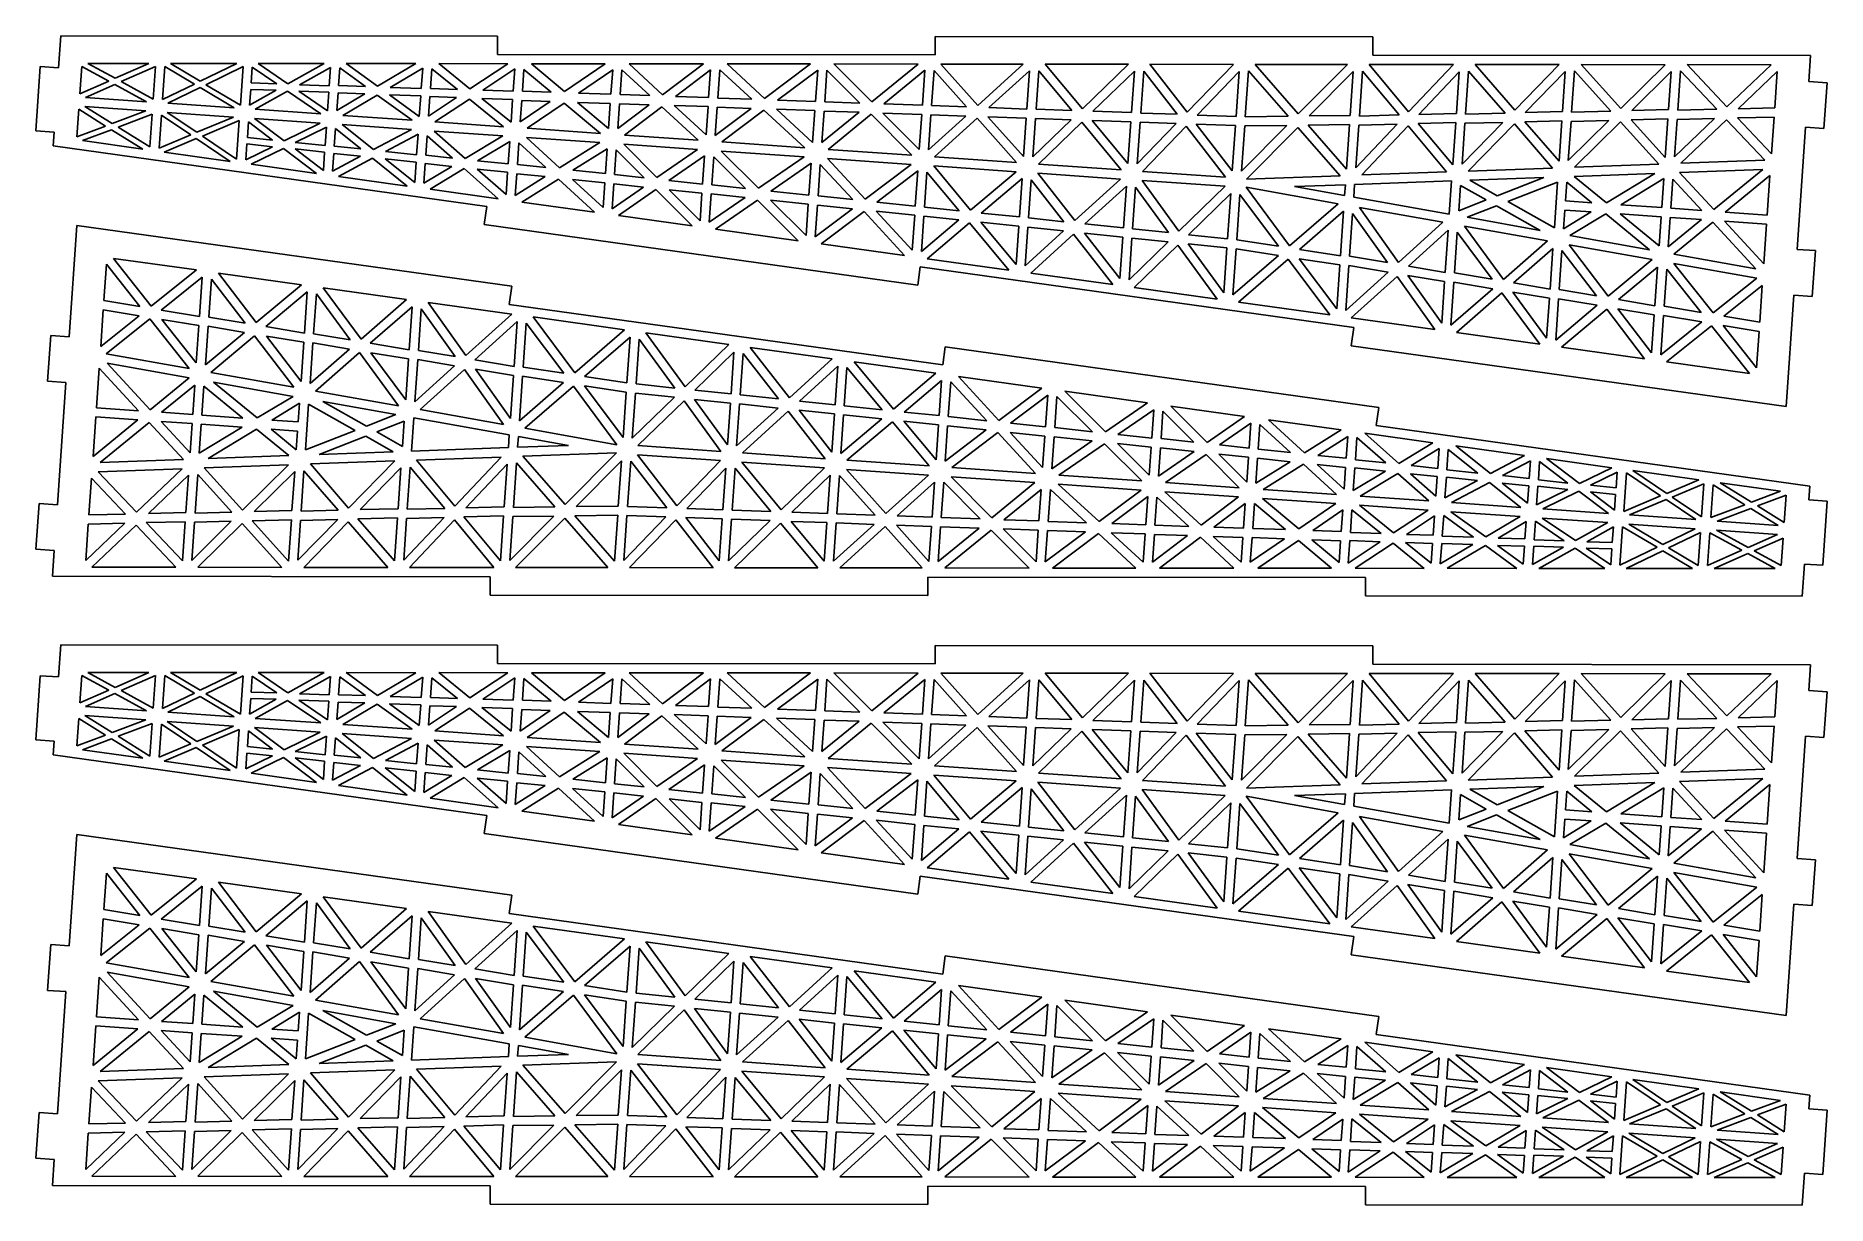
# Model space of a CAD drawing. Extents: x -150 to 161, y -98 to 106.
import ezdxf

# ---------------------------------------------------------------- set-up
doc = ezdxf.new("R2010")
doc.units = 0
doc.header["$MEASUREMENT"] = 0
doc.layers.add('CYAN', color=4, linetype='Continuous')

msp = doc.modelspace()

# ---------------------------------------------------------------- linework, layer by layer
at = {"layer": 'CYAN'}
for p, q in [((-146.007994, 106.009998), (-146.398994, 100.423998)), ((-70.046994, 105.950998), (-146.007994, 106.009998)), ((-70.048994, 102.763998), (-70.046994, 105.950998)), ((6.135006, 105.896998), (6.131006, 102.688998)), ((82.315006, 105.822998), (6.135006, 105.896998)), ((82.313006, 102.634998), (82.315006, 105.822998)), ((-149.590994, 100.646998), (-150.371994, 89.473998)), ((-146.398994, 100.423998), (-149.590994, 100.646998)), ((-142.704994, 95.894998), (-142.370994, 100.683998)), ((-142.370994, 100.683998), (-137.676994, 98.129998)), ((-141.330994, 101.211998), (-130.684994, 101.209998)), ((-136.560994, 98.612998), (-141.330994, 101.211998)), ((-130.684994, 101.209998), (-136.560994, 98.612998)), ((-135.497994, 98.037998), (-129.539994, 100.667998)), ((-129.539994, 100.667998), (-129.937994, 94.981998)), ((-128.338994, 94.910998), (-127.936994, 100.656998)), ((-127.936994, 100.656998), (-122.778994, 97.588998)), ((-126.955994, 101.209998), (-115.368994, 101.200998)), ((-121.760994, 98.099998), (-126.955994, 101.209998)), ((-115.368994, 101.200998), (-121.760994, 98.099998)), ((-120.758994, 97.507998), (-114.304994, 100.645998)), ((-114.304994, 100.645998), (-114.773994, 93.941998)), ((-112.899994, 97.800998), (-112.706994, 100.553998)), ((-112.706994, 100.553998), (-108.439994, 97.648998)), ((-111.660994, 101.182998), (-100.172994, 101.180998)), ((-106.492994, 97.672998), (-111.660994, 101.182998)), ((-100.172994, 101.180998), (-106.492994, 97.672998)), ((-104.480994, 97.492998), (-99.077994, 100.502998)), ((-99.077994, 100.502998), (-99.300994, 97.310998)), ((-97.694994, 97.338998), (-97.478994, 100.430998)), ((-97.478994, 100.430998), (-92.994994, 97.170998)), ((-96.343994, 101.173998), (-84.234994, 101.168998)), ((-90.886994, 97.223998), (-96.343994, 101.173998)), ((-84.234994, 101.168998), (-90.886994, 97.223998)), ((-88.714994, 97.031998), (-83.046994, 100.384998)), ((-83.046994, 100.384998), (-83.294994, 96.832998)), ((-81.688994, 96.860998), (-81.448994, 100.292998)), ((-81.448994, 100.292998), (-77.009994, 96.693998)), ((-74.837994, 96.782998), (-80.244994, 101.170998)), ((-80.244994, 101.170998), (-68.256994, 101.154998)), ((-68.256994, 101.154998), (-74.837994, 96.782998)), ((-72.608994, 96.546998), (-67.017994, 100.245998)), ((6.131006, 102.688998), (-70.048994, 102.763998)), ((-67.017994, 100.245998), (-67.289994, 96.355998)), ((-65.683994, 96.383998), (-65.418994, 100.173998)), ((-65.418994, 100.173998), (-60.684994, 96.193998)), ((-58.350994, 96.311998), (-64.107994, 101.144998)), ((-64.107994, 101.144998), (-51.316994, 101.132998)), ((-51.316994, 101.132998), (-58.350994, 96.311998)), ((-55.944994, 96.022998), (-49.984994, 100.117998)), ((-49.984994, 100.117998), (-50.284994, 95.827998)), ((-48.684994, 95.775998), (-48.381994, 100.105998)), ((-48.381994, 100.105998), (-43.502994, 95.614998)), ((-47.126994, 101.140998), (-34.196994, 101.118998)), ((-41.307994, 95.761998), (-47.126994, 101.140998)), ((-34.196994, 101.118998), (-41.307994, 95.761998)), ((-39.042994, 95.462998), (-32.946994, 100.068998)), ((-32.946994, 100.068998), (-33.281994, 95.280998)), ((-31.685994, 95.168998), (-31.340994, 100.096998)), ((-31.340994, 100.096998), (-25.744994, 94.973998)), ((-30.085994, 101.131998), (-15.550994, 101.117998)), ((-23.548994, 95.120998), (-30.085994, 101.131998)), ((-15.550994, 101.117998), (-23.548994, 95.120998)), ((-21.283994, 94.822998), (-14.302994, 100.047998)), ((-14.302994, 100.047998), (-14.683994, 94.601998)), ((-13.085994, 94.509998), (-12.697994, 100.055998)), ((-12.697994, 100.055998), (-6.965994, 94.302998)), ((-4.906994, 94.498998), (-11.501994, 101.115998)), ((-11.501994, 101.115998), (3.153006, 101.092998)), ((3.153006, 101.092998), (-4.906994, 94.498998)), ((-2.805994, 94.151998), (4.340006, 100.007998)), ((4.340006, 100.007998), (3.914006, 93.922998)), ((5.514006, 93.870998), (5.941006, 99.975998)), ((5.941006, 99.975998), (11.614006, 93.644998)), ((13.537006, 93.910998), (7.102006, 101.097998)), ((7.102006, 101.097998), (21.476006, 101.074998)), ((21.476006, 101.074998), (13.537006, 93.910998)), ((15.474006, 93.514998), (22.579006, 99.934998)), ((22.579006, 99.934998), (22.113006, 93.271998)), ((23.713006, 93.219998), (24.182006, 99.923998)), ((24.182006, 99.923998), (29.934006, 93.004998)), ((31.760006, 93.318998), (25.305006, 101.067998)), ((25.305006, 101.067998), (39.759006, 101.059998)), ((39.759006, 101.059998), (31.760006, 93.318998)), ((33.593006, 92.869998), (40.818006, 99.862998)), ((40.818006, 99.862998), (40.313006, 92.640998)), ((41.912006, 92.568998), (42.423006, 99.870998)), ((42.423006, 99.870998), (48.232006, 92.346998)), ((43.508006, 101.057998), (58.043006, 101.043998)), ((49.982006, 92.705998), (43.508006, 101.057998)), ((58.043006, 101.043998), (49.982006, 92.705998)), ((51.732006, 92.222998), (59.059006, 99.809998)), ((59.059006, 99.809998), (58.512006, 91.988998)), ((60.113006, 91.937998), (60.671006, 99.917998)), ((60.671006, 99.917998), (67.558006, 92.038998)), ((69.330006, 92.435998), (61.812006, 101.040998)), ((61.812006, 101.040998), (77.871006, 101.040998)), ((77.871006, 101.040998), (69.330006, 92.435998)), ((71.250006, 92.080998), (78.907006, 99.805998)), ((78.907006, 99.805998), (78.373006, 92.163998)), ((79.969006, 92.052998), (80.516006, 99.873998)), ((80.516006, 99.873998), (86.878006, 92.230998)), ((88.539006, 92.756998), (81.640006, 101.037998)), ((81.640006, 101.037998), (96.334006, 101.012998)), ((158.493006, 102.560998), (82.313006, 102.634998)), ((96.334006, 101.012998), (88.539006, 92.756998)), ((90.334006, 92.330998), (97.349006, 99.758998)), ((97.349006, 99.758998), (96.841006, 92.496998)), ((98.437006, 92.384998), (98.962006, 99.886998)), ((98.962006, 99.886998), (105.307006, 92.566998)), ((107.006006, 93.068998), (100.103006, 101.009998)), ((100.103006, 101.009998), (114.758006, 101.007998)), ((114.758006, 101.007998), (107.006006, 93.068998)), ((108.842006, 92.659998), (115.795006, 99.772998)), ((115.795006, 99.772998), (115.309006, 92.829998)), ((116.905006, 92.717998), (117.408006, 99.899998)), ((117.408006, 99.899998), (123.735006, 92.901998)), ((125.471006, 93.361998), (118.567006, 101.001998)), ((118.567006, 101.001998), (133.182006, 100.982998)), ((133.182006, 100.982998), (125.471006, 93.361998)), ((127.370006, 92.988998), (134.241006, 99.785998)), ((134.241006, 99.785998), (133.777006, 93.161998)), ((135.374006, 93.049998), (135.852006, 99.893998)), ((135.852006, 99.893998), (142.162006, 93.216998)), ((143.938006, 93.674998), (137.032006, 100.993998)), ((137.032006, 100.993998), (151.606006, 100.976998)), ((151.606006, 100.976998), (143.938006, 93.674998)), ((145.898006, 93.316998), (152.686006, 99.798998)), ((152.686006, 99.798998), (152.246006, 93.494998)), ((158.179006, 98.071998), (158.493006, 102.560998)), ((-137.676994, 98.129998), (-142.704994, 95.894998)), ((-141.725994, 95.284998), (-136.615994, 97.533998)), ((-136.615994, 97.533998), (-131.130994, 94.544998)), ((-129.937994, 94.981998), (-135.497994, 98.037998)), ((-122.778994, 97.588998), (-128.338994, 94.910998)), ((-127.420994, 94.284998), (-121.796994, 96.998998)), ((-121.796994, 96.998998), (-115.868994, 93.476998)), ((-114.773994, 93.941998), (-120.758994, 97.507998)), ((-113.168994, 93.949998), (-112.977994, 96.682998)), ((-112.977994, 96.682998), (-108.557994, 96.534998)), ((-108.439994, 97.648998), (-112.899994, 97.800998)), ((-99.300994, 97.310998), (-104.480994, 97.492998)), ((-92.994994, 97.170998), (-97.694994, 97.338998)), ((-83.294994, 96.832998), (-88.714994, 97.031998)), ((-77.009994, 96.693998), (-81.688994, 96.860998)), ((161.372006, 97.848998), (158.179006, 98.071998)), ((160.814006, 89.867998), (161.372006, 97.848998)), ((-137.090994, 90.750998), (-141.836994, 93.688998)), ((-141.836994, 93.688998), (-131.242994, 92.947998)), ((-131.130994, 94.544998), (-141.725994, 95.284998)), ((-115.868994, 93.476998), (-127.420994, 94.284998)), ((-108.557994, 96.534998), (-113.168994, 93.949998)), ((-112.197994, 93.220998), (-106.544994, 96.353998)), ((-106.544994, 96.353998), (-100.765994, 92.420998)), ((-104.598994, 96.377998), (-99.378994, 96.193998)), ((-99.603994, 92.980998), (-104.598994, 96.377998)), ((-99.378994, 96.193998), (-99.603994, 92.980998)), ((-97.997994, 93.009998), (-97.783994, 96.061998)), ((-93.124994, 95.896998), (-97.997994, 93.009998)), ((-97.783994, 96.061998), (-93.124994, 95.896998)), ((-96.934994, 92.152998), (-90.952994, 95.704998)), ((-90.952994, 95.704998), (-84.903994, 91.311998)), ((-83.633994, 91.984998), (-88.843994, 95.757998)), ((-88.843994, 95.757998), (-83.384994, 95.555998)), ((-83.384994, 95.555998), (-83.633994, 91.984998)), ((-82.027994, 92.012998), (-81.789994, 95.424998)), ((-77.149994, 95.260998), (-82.027994, 92.012998)), ((-81.789994, 95.424998), (-77.149994, 95.260998)), ((-80.913994, 91.032998), (-74.921994, 95.004998)), ((-74.921994, 95.004998), (-68.982994, 90.198998)), ((-67.664994, 90.988998), (-72.750994, 95.092998)), ((-72.750994, 95.092998), (-67.389994, 94.918998)), ((-67.289994, 96.355998), (-72.608994, 96.546998)), ((-67.389994, 94.918998), (-67.664994, 90.988998)), ((-66.058994, 91.016998), (-65.796994, 94.767998)), ((-60.835994, 94.600998), (-66.058994, 91.016998)), ((-65.796994, 94.767998), (-60.835994, 94.600998)), ((-60.684994, 96.193998), (-65.683994, 96.383998)), ((-64.852994, 89.909998), (-58.430994, 94.312998)), ((-58.430994, 94.312998), (-52.123994, 89.019998)), ((-50.698994, 89.902998), (-56.096994, 94.429998)), ((-56.096994, 94.429998), (-50.396994, 94.231998)), ((-50.284994, 95.827998), (-55.944994, 96.022998)), ((-50.396994, 94.231998), (-50.698994, 89.902998)), ((-49.097994, 89.870998), (-48.795994, 94.179998)), ((-43.614994, 94.017998), (-49.097994, 89.870998)), ((-48.795994, 94.179998), (-43.614994, 94.017998)), ((-43.502994, 95.614998), (-48.684994, 95.775998)), ((-47.954994, 88.727998), (-41.413994, 93.663998)), ((-41.413994, 93.663998), (-35.085994, 87.827998)), ((-39.273994, 93.874998), (-33.392994, 93.684998)), ((-33.737994, 88.756998), (-39.273994, 93.874998)), ((-33.281994, 95.280998), (-39.042994, 95.462998)), ((-33.392994, 93.684998), (-33.737994, 88.756998)), ((-32.138994, 88.684998), (-31.796994, 93.572998)), ((-31.796994, 93.572998), (-25.875994, 93.378998)), ((-25.744994, 94.973998), (-31.685994, 95.168998)), ((-14.683994, 94.601998), (-21.283994, 94.822998)), ((-6.965994, 94.302998), (-13.085994, 94.509998)), ((3.914006, 93.922998), (-2.805994, 94.151998)), ((11.614006, 93.644998), (5.514006, 93.870998)), ((-143.226994, 88.432998), (-142.891994, 93.221998)), ((-142.891994, 93.221998), (-138.223994, 90.308998)), ((-131.242994, 92.947998), (-137.090994, 90.750998)), ((-136.053994, 90.096998), (-130.121994, 92.348998)), ((-130.121994, 92.348998), (-130.519994, 86.662998)), ((-128.930994, 86.450998), (-128.528994, 92.196998)), ((-128.528994, 92.196998), (-123.394994, 88.770998)), ((-122.341994, 89.217998), (-127.531994, 92.688998)), ((-127.531994, 92.688998), (-115.979994, 91.880998)), ((-115.979994, 91.880998), (-122.341994, 89.217998)), ((-121.383994, 88.569998), (-114.960994, 91.268998)), ((-114.960994, 91.268998), (-115.428994, 84.564998)), ((-113.563994, 88.303998), (-113.372994, 91.036998)), ((-113.372994, 91.036998), (-109.165994, 87.835998)), ((-107.147994, 87.734998), (-112.308994, 91.623998)), ((-112.308994, 91.623998), (-100.876994, 90.824998)), ((-100.765994, 92.420998), (-112.197994, 93.220998)), ((-100.876994, 90.824998), (-107.147994, 87.734998)), ((-91.616994, 86.207998), (-97.046994, 90.556998)), ((-97.046994, 90.556998), (-85.015994, 89.715998)), ((-84.903994, 91.311998), (-96.934994, 92.152998)), ((-68.982994, 90.198998), (-80.913994, 91.032998)), ((-25.875994, 93.378998), (-32.138994, 88.684998)), ((-30.995994, 87.541998), (-23.653994, 93.043998)), ((-23.653994, 93.043998), (-16.530994, 86.530998)), ((-15.182994, 87.458998), (-21.475994, 93.231998)), ((-21.475994, 93.231998), (-14.794994, 93.005998)), ((-14.794994, 93.005998), (-15.182994, 87.458998)), ((-13.581994, 87.426998), (-13.197994, 92.913998)), ((-7.116994, 92.708998), (-13.581994, 87.426998)), ((-13.197994, 92.913998), (-7.116994, 92.708998)), ((-12.500994, 86.248998), (-5.016994, 92.361998)), ((-5.016994, 92.361998), (2.083006, 85.228998)), ((3.374006, 86.201998), (-2.957994, 92.558998)), ((-2.957994, 92.558998), (3.803006, 92.326998)), ((3.803006, 92.326998), (3.374006, 86.201998)), ((4.977006, 86.189998), (5.401006, 92.254998)), ((11.462006, 92.051998), (4.977006, 86.189998)), ((5.401006, 92.254998), (11.462006, 92.051998)), ((6.014006, 84.953998), (13.419006, 91.653998)), ((13.419006, 91.653998), (20.319006, 83.953998)), ((21.534006, 84.991998), (15.322006, 91.921998)), ((15.322006, 91.921998), (22.001006, 91.675998)), ((22.113006, 93.271998), (15.474006, 93.514998)), ((22.001006, 91.675998), (21.534006, 84.991998)), ((23.136006, 84.959998), (23.602006, 91.623998)), ((29.782006, 91.411998), (23.136006, 84.959998)), ((23.602006, 91.623998), (29.782006, 91.411998)), ((29.934006, 93.004998), (23.713006, 93.219998)), ((24.129006, 83.687998), (31.635006, 90.961998)), ((31.635006, 90.961998), (38.514006, 82.681998)), ((39.693006, 83.761998), (33.441006, 91.276998)), ((33.441006, 91.276998), (40.202006, 91.043998)), ((40.313006, 92.640998), (33.593006, 92.869998)), ((40.202006, 91.043998), (39.693006, 83.761998)), ((41.294006, 83.729998), (41.801006, 90.972998)), ((48.081006, 90.753998), (41.294006, 83.729998)), ((41.801006, 90.972998), (48.081006, 90.753998)), ((48.232006, 92.346998), (41.912006, 92.568998)), ((51.581006, 90.629998), (58.401006, 90.392998)), ((57.851006, 82.532998), (51.581006, 90.629998)), ((58.512006, 91.988998), (51.732006, 92.222998)), ((67.365006, 90.427998), (59.448006, 82.440998)), ((60.001006, 90.341998), (67.365006, 90.427998)), ((67.558006, 92.038998), (60.113006, 91.937998)), ((71.037006, 90.471998), (78.261006, 90.567998)), ((77.720006, 82.826998), (71.037006, 90.471998)), ((78.373006, 92.163998), (71.250006, 92.080998)), ((78.261006, 90.567998), (77.720006, 82.826998)), ((86.526006, 90.631998), (79.337006, 83.014998)), ((79.337006, 83.014998), (79.857006, 90.456998)), ((79.857006, 90.456998), (86.526006, 90.631998)), ((86.878006, 92.230998), (79.969006, 92.052998)), ((90.222006, 90.733998), (96.729006, 90.900998)), ((96.215006, 83.538998), (90.222006, 90.733998)), ((96.841006, 92.496998), (90.334006, 92.330998)), ((96.729006, 90.900998), (96.215006, 83.538998)), ((104.953006, 90.946998), (97.827006, 83.666998)), ((97.827006, 83.666998), (98.326006, 90.788998)), ((98.326006, 90.788998), (104.953006, 90.946998)), ((105.307006, 92.566998), (98.437006, 92.384998)), ((98.907006, 82.468998), (106.941006, 90.707998)), ((106.941006, 90.707998), (113.600006, 83.004998)), ((108.750006, 91.062998), (115.198006, 91.232998)), ((114.705006, 84.190998), (108.750006, 91.062998)), ((115.309006, 92.829998), (108.842006, 92.659998)), ((115.198006, 91.232998), (114.705006, 84.190998)), ((123.361006, 91.283998), (116.318006, 84.317998)), ((116.318006, 84.317998), (116.794006, 91.121998)), ((116.794006, 91.121998), (123.361006, 91.283998)), ((123.735006, 92.901998), (116.905006, 92.717998)), ((117.420006, 83.158998), (125.410006, 91.060998)), ((125.410006, 91.060998), (132.073006, 83.697998)), ((127.258006, 91.392998), (133.666006, 91.565998)), ((133.196006, 84.841998), (127.258006, 91.392998)), ((133.777006, 93.161998), (127.370006, 92.988998)), ((133.666006, 91.565998), (133.196006, 84.841998)), ((141.789006, 91.618998), (134.808006, 84.969998)), ((134.808006, 84.969998), (135.262006, 91.453998)), ((135.262006, 91.453998), (141.789006, 91.618998)), ((142.162006, 93.216998), (135.374006, 93.049998)), ((135.932006, 83.828998), (143.880006, 91.412998)), ((143.880006, 91.412998), (150.545006, 84.370998)), ((145.786006, 91.720998), (152.133006, 91.878998)), ((151.686006, 85.493998), (145.786006, 91.720998)), ((152.246006, 93.494998), (145.898006, 93.316998)), ((152.133006, 91.878998), (151.686006, 85.493998)), ((-150.371994, 89.473998), (-147.179994, 89.250998)), ((-147.179994, 89.250998), (-147.346994, 86.856998)), ((-138.223994, 90.308998), (-143.226994, 88.432998)), ((-142.270994, 87.764998), (-137.185994, 89.674998)), ((-131.728994, 86.285998), (-142.270994, 87.764998)), ((-137.185994, 89.674998), (-131.728994, 86.285998)), ((-130.519994, 86.662998), (-136.053994, 90.096998)), ((-123.394994, 88.770998), (-128.930994, 86.450998)), ((-128.035994, 85.766998), (-122.457994, 88.123998)), ((-122.457994, 88.123998), (-116.559994, 84.162998)), ((-115.428994, 84.564998), (-121.383994, 88.569998)), ((-109.165994, 87.835998), (-113.563994, 88.303998)), ((-105.223994, 87.439998), (-99.804994, 90.107998)), ((-100.028994, 86.895998), (-105.223994, 87.439998)), ((-99.804994, 90.107998), (-100.028994, 86.895998)), ((-98.431994, 86.804998), (-98.217994, 89.856998)), ((-98.217994, 89.856998), (-93.793994, 86.319998)), ((-85.015994, 89.715998), (-91.616994, 86.207998)), ((-89.535994, 85.861998), (-83.851994, 88.872998)), ((-83.851994, 88.872998), (-84.101994, 85.300998)), ((-82.503994, 85.209998), (-82.265994, 88.620998)), ((-82.265994, 88.620998), (-77.886994, 84.725998)), ((-81.025994, 89.436998), (-69.094994, 88.602998)), ((-75.644994, 84.669998), (-81.025994, 89.436998)), ((-69.094994, 88.602998), (-75.644994, 84.669998)), ((-73.506994, 84.279998), (-67.898994, 87.636998)), ((-67.898994, 87.636998), (-68.173994, 83.705998)), ((-66.574994, 83.634998), (-66.312994, 87.385998)), ((-66.312994, 87.385998), (-61.639994, 83.108998)), ((-59.216994, 83.059998), (-64.964994, 88.313998)), ((-64.964994, 88.313998), (-52.235994, 87.423998)), ((-52.123994, 89.019998), (-64.852994, 89.909998)), ((-52.235994, 87.423998), (-59.216994, 83.059998)), ((-35.085994, 87.827998), (-47.954994, 88.727998)), ((-16.530994, 86.530998), (-30.995994, 87.541998)), ((42.245006, 82.420998), (49.831006, 90.270998)), ((49.831006, 90.270998), (56.690006, 81.410998)), ((58.401006, 90.392998), (57.851006, 82.532998)), ((59.448006, 82.440998), (60.001006, 90.341998)), ((60.334006, 81.055998), (69.265006, 90.074998)), ((69.265006, 90.074998), (76.616006, 81.660998)), ((80.395006, 81.797998), (88.450006, 90.336998)), ((88.450006, 90.336998), (95.128006, 82.331998)), ((156.136006, 68.842998), (157.621006, 90.090998)), ((157.621006, 90.090998), (160.814006, 89.867998)), ((-147.346994, 86.856998), (-71.898994, 76.307998)), ((-116.559994, 84.162998), (-128.035994, 85.766998)), ((-113.834994, 84.432998), (-113.641994, 87.186998)), ((-109.203994, 86.715998), (-113.834994, 84.432998)), ((-113.641994, 87.186998), (-109.203994, 86.715998)), ((-112.885994, 83.664998), (-107.279994, 86.420998)), ((-107.279994, 86.420998), (-101.509994, 82.067998)), ((-100.330994, 82.586998), (-105.261994, 86.319998)), ((-105.261994, 86.319998), (-100.106994, 85.778998)), ((-100.106994, 85.778998), (-100.330994, 82.586998)), ((-98.736994, 82.434998), (-98.520994, 85.527998)), ((-93.843994, 85.039998), (-98.736994, 82.434998)), ((-98.520994, 85.527998), (-93.843994, 85.039998)), ((-93.793994, 86.319998), (-98.431994, 86.804998)), ((-97.716994, 81.541998), (-91.762994, 84.693998)), ((-91.762994, 84.693998), (-85.724994, 79.860998)), ((-84.438994, 80.472998), (-89.584994, 84.581998)), ((-89.584994, 84.581998), (-84.190994, 84.024998)), ((-84.101994, 85.300998), (-89.535994, 85.861998)), ((-77.886994, 84.725998), (-82.503994, 85.209998)), ((-68.173994, 83.705998), (-73.506994, 84.279998)), ((-56.922994, 82.618998), (-50.947994, 86.350998)), ((-50.947994, 86.350998), (-51.249994, 82.021998)), ((-49.657994, 81.849998), (-49.356994, 86.159998)), ((-49.356994, 86.159998), (-44.504994, 81.288998)), ((-42.276994, 81.333998), (-48.065994, 87.131998)), ((-48.065994, 87.131998), (-35.197994, 86.231998)), ((-35.197994, 86.231998), (-42.276994, 81.333998)), ((-40.186994, 80.826998), (-33.991994, 85.124998)), ((-33.991994, 85.124998), (-34.335994, 80.197998)), ((-32.739994, 80.085998), (-32.398994, 84.973998)), ((-32.398994, 84.973998), (-26.849994, 79.453998)), ((-24.602994, 79.476998), (-31.107994, 85.945998)), ((-31.107994, 85.945998), (-16.642994, 84.934998)), ((-16.642994, 84.934998), (-24.602994, 79.476998)), ((-12.612994, 84.652998), (1.972006, 83.632998)), ((-6.051994, 77.557998), (-12.612994, 84.652998)), ((2.083006, 85.228998), (-12.500994, 86.248998)), ((20.319006, 83.953998), (6.014006, 84.953998)), ((150.545006, 84.370998), (135.932006, 83.828998)), ((-101.509994, 82.067998), (-112.885994, 83.664998)), ((-85.724994, 79.860998), (-97.716994, 81.541998)), ((-84.190994, 84.024998), (-84.438994, 80.472998)), ((-82.844994, 80.341998), (-82.604994, 83.772998)), ((-77.946994, 83.286998), (-82.844994, 80.341998)), ((-82.604994, 83.772998), (-77.946994, 83.286998)), ((-81.773994, 79.303998), (-75.808994, 82.896998)), ((-75.808994, 82.896998), (-69.900994, 77.651998)), ((-73.568994, 82.820998), (-68.274994, 82.269998)), ((-68.546994, 78.378998), (-73.568994, 82.820998)), ((-68.274994, 82.269998), (-68.546994, 78.378998)), ((-66.952994, 78.227998), (-66.687994, 82.018998)), ((-61.711994, 81.509998), (-66.952994, 78.227998)), ((-66.687994, 82.018998), (-61.711994, 81.509998)), ((-61.639994, 83.108998), (-66.574994, 83.634998)), ((-65.789994, 77.083998), (-59.416994, 81.068998)), ((-59.416994, 81.068998), (-53.122994, 75.315998)), ((-51.249994, 82.021998), (-56.922994, 82.618998)), ((-44.504994, 81.288998), (-49.657994, 81.849998)), ((-22.471994, 78.986998), (-15.436994, 83.827998)), ((-15.436994, 83.827998), (-15.824994, 78.281998)), ((-14.229994, 78.149998), (-13.846994, 83.636998)), ((-13.846994, 83.636998), (-8.179994, 77.505998)), ((1.972006, 83.632998), (-6.051994, 77.557998)), ((-4.039994, 77.076998), (3.115006, 82.490998)), ((3.115006, 82.490998), (2.686006, 76.365998)), ((4.280006, 76.213998), (4.704006, 82.278998)), ((4.704006, 82.278998), (10.310006, 75.571998)), ((12.303006, 75.692998), (5.902006, 83.357998)), ((5.902006, 83.357998), (20.207006, 82.357998)), ((20.207006, 82.357998), (12.303006, 75.692998)), ((14.150006, 75.162998), (21.266006, 81.160998)), ((21.266006, 81.160998), (20.799006, 74.477998)), ((30.438006, 73.843998), (24.018006, 82.091998)), ((24.018006, 82.091998), (38.403006, 81.085998)), ((38.514006, 82.681998), (24.129006, 83.687998)), ((38.403006, 81.085998), (30.438006, 73.843998)), ((56.690006, 81.410998), (42.245006, 82.420998)), ((76.616006, 81.660998), (60.334006, 81.055998)), ((95.128006, 82.331998), (80.395006, 81.797998)), ((113.600006, 83.004998), (98.907006, 82.468998)), ((99.157006, 80.886998), (112.082006, 81.366998)), ((112.082006, 81.366998), (103.960006, 78.185998)), ((117.327006, 81.540998), (131.357006, 82.063998)), ((122.961006, 76.956998), (117.327006, 81.540998)), ((132.073006, 83.697998), (117.420006, 83.158998)), ((131.357006, 82.063998), (122.961006, 76.956998)), ((125.442006, 76.602998), (132.938006, 81.150998)), ((132.938006, 81.150998), (132.585006, 76.103998)), ((134.181006, 75.991998), (134.536006, 81.079998)), ((134.536006, 81.079998), (139.588006, 75.613998)), ((135.659006, 82.223998), (150.171006, 82.752998)), ((141.623006, 75.771998), (135.659006, 82.223998)), ((150.171006, 82.752998), (141.623006, 75.771998)), ((143.618006, 75.331998), (151.421006, 81.702998)), ((151.421006, 81.702998), (150.940006, 74.819998)), ((-69.900994, 77.651998), (-81.773994, 79.303998)), ((-51.661994, 76.135998), (-56.993994, 81.019998)), ((-56.993994, 81.019998), (-51.361994, 80.425998)), ((-51.361994, 80.425998), (-51.661994, 76.135998)), ((-50.072994, 75.924998), (-49.769994, 80.253998)), ((-44.616994, 79.692998), (-50.072994, 75.924998)), ((-49.769994, 80.253998), (-44.616994, 79.692998)), ((-48.973994, 74.724998), (-42.462994, 79.241998)), ((-42.462994, 79.241998), (-36.166994, 72.947998)), ((-34.335994, 80.197998), (-40.186994, 80.826998)), ((-34.782994, 73.812998), (-40.178994, 79.222998)), ((-40.178994, 79.222998), (-34.447994, 78.600998)), ((-34.447994, 78.600998), (-34.782994, 73.812998)), ((-33.196994, 73.561998), (-32.851994, 78.489998)), ((-32.851994, 78.489998), (-26.941994, 77.855998)), ((-26.849994, 79.453998), (-32.739994, 80.085998)), ((-15.824994, 78.281998), (-22.471994, 78.986998)), ((-8.179994, 77.505998), (-14.229994, 78.149998)), ((22.391006, 74.305998), (22.857006, 80.969998)), ((22.857006, 80.969998), (28.540006, 73.655998)), ((32.183006, 73.279998), (39.419006, 79.851998)), ((39.419006, 79.851998), (38.910006, 72.569998)), ((40.503006, 72.417998), (41.010006, 79.659998)), ((41.010006, 79.659998), (46.753006, 71.759998)), ((48.553006, 71.994998), (42.134006, 80.824998)), ((42.134006, 80.824998), (56.578006, 79.814998)), ((56.578006, 79.814998), (48.553006, 71.994998)), ((50.236006, 71.396998), (57.572006, 78.541998)), ((57.572006, 78.541998), (57.022006, 70.680998)), ((58.614006, 70.509998), (59.167006, 78.410998)), ((59.167006, 78.410998), (65.894006, 69.398998)), ((67.825006, 69.484998), (60.236006, 79.658998)), ((60.236006, 79.658998), (76.276006, 76.792998)), ((68.685006, 79.769998), (77.529006, 80.093998)), ((77.398006, 78.218998), (68.685006, 79.769998)), ((77.529006, 80.093998), (77.398006, 78.218998)), ((78.981006, 77.926998), (79.137006, 80.161998)), ((79.137006, 80.161998), (96.021006, 80.765998)), ((96.021006, 80.765998), (95.616006, 74.979998)), ((97.261006, 75.565998), (97.568006, 79.955998)), ((97.568006, 79.955998), (102.043006, 77.436998)), ((103.960006, 78.185998), (99.157006, 80.886998)), ((105.774006, 77.176998), (114.451006, 80.558998)), ((114.451006, 80.558998), (113.896006, 72.618998)), ((115.826006, 77.275998), (116.053006, 80.527998)), ((116.053006, 80.527998), (120.434006, 76.952998)), ((-71.898994, 76.307998), (-72.340994, 73.150998)), ((-53.122994, 75.315998), (-65.789994, 77.083998)), ((-26.941994, 77.855998), (-33.196994, 73.561998)), ((-32.097994, 72.361998), (-24.787994, 77.404998)), ((-24.787994, 77.404998), (-17.702994, 70.352998)), ((-16.316994, 71.238998), (-22.503994, 77.384998)), ((-22.503994, 77.384998), (-15.936994, 76.684998)), ((-15.936994, 76.684998), (-16.316994, 71.238998)), ((-14.729994, 71.006998), (-14.341994, 76.553998)), ((-8.251994, 75.907998), (-14.729994, 71.006998)), ((-14.341994, 76.553998), (-8.251994, 75.907998)), ((-13.691994, 69.791998), (-6.240994, 75.425998)), ((-6.240994, 75.425998), (0.823006, 67.774998)), ((-4.111994, 75.477998), (2.575006, 74.769998)), ((2.149006, 68.683998), (-4.111994, 75.477998)), ((2.686006, 76.365998), (-4.039994, 77.076998)), ((10.310006, 75.571998), (4.280006, 76.213998)), ((20.799006, 74.477998), (14.150006, 75.162998)), ((76.276006, 76.792998), (67.825006, 69.484998)), ((69.525006, 68.844998), (77.207006, 75.484998)), ((77.207006, 75.484998), (76.665006, 67.743998)), ((78.261006, 67.631998), (78.782006, 75.073998)), ((78.782006, 75.073998), (84.841006, 66.530998)), ((95.616006, 74.979998), (78.981006, 77.926998)), ((79.998006, 76.131998), (94.514006, 73.552998)), ((86.787006, 66.554998), (79.998006, 76.131998)), ((102.043006, 77.436998), (97.261006, 75.565998)), ((98.705006, 74.422998), (103.837006, 76.429998)), ((103.837006, 76.429998), (111.437006, 72.148998)), ((113.896006, 72.618998), (105.774006, 77.176998)), ((115.486006, 72.426998), (115.714006, 75.679998)), ((120.323006, 75.356998), (115.486006, 72.426998)), ((115.714006, 75.679998), (120.323006, 75.356998)), ((120.434006, 76.952998), (115.826006, 77.275998)), ((116.607006, 71.245998), (122.824006, 75.001998)), ((122.824006, 75.001998), (130.428006, 68.775998)), ((132.120006, 69.459998), (125.330006, 75.006998)), ((125.330006, 75.006998), (132.473006, 74.507998)), ((132.585006, 76.103998), (125.442006, 76.602998)), ((139.588006, 75.613998), (134.181006, 75.991998)), ((150.940006, 74.819998), (143.618006, 75.331998)), ((-143.222994, 73.009998), (-144.577994, 53.637998)), ((-67.556994, 62.425998), (-143.222994, 73.009998)), ((-72.340994, 73.150998), (3.107006, 62.602998)), ((-36.166994, 72.947998), (-48.973994, 74.724998)), ((-17.702994, 70.352998), (-32.097994, 72.361998)), ((2.575006, 74.769998), (2.149006, 68.683998)), ((3.740006, 68.492998), (4.167006, 74.597998)), ((10.238006, 73.972998), (3.740006, 68.492998)), ((4.167006, 74.597998), (10.238006, 73.972998)), ((4.733006, 67.220998), (12.105006, 73.440998)), ((12.105006, 73.440998), (18.970006, 65.242998)), ((14.079006, 73.563998), (20.687006, 72.880998)), ((20.221006, 66.217998), (14.079006, 73.563998)), ((20.687006, 72.880998), (20.221006, 66.217998)), ((21.810006, 66.005998), (22.279006, 72.709998)), ((28.469006, 72.056998), (21.810006, 66.005998)), ((22.279006, 72.709998), (28.469006, 72.056998)), ((28.540006, 73.655998), (22.391006, 74.305998)), ((38.910006, 72.569998), (32.183006, 73.279998)), ((46.753006, 71.759998), (40.503006, 72.417998)), ((94.514006, 73.552998), (86.787006, 66.554998)), ((88.486006, 65.914998), (95.422006, 72.206998)), ((95.422006, 72.206998), (94.907006, 64.844998)), ((96.504006, 64.732998), (97.002006, 71.855998)), ((97.002006, 71.855998), (103.044006, 63.653998)), ((105.046006, 63.613998), (98.237006, 72.891998)), ((98.237006, 72.891998), (112.712006, 70.315998)), ((111.437006, 72.148998), (98.705006, 74.422998)), ((132.473006, 74.507998), (132.120006, 69.459998)), ((133.713006, 69.307998), (134.069006, 74.395998)), ((139.476006, 74.017998), (133.713006, 69.307998)), ((134.069006, 74.395998), (139.476006, 74.017998)), ((134.666006, 68.018998), (141.470006, 73.577998)), ((141.470006, 73.577998), (148.963006, 65.474998)), ((150.347006, 66.340998), (143.506006, 73.735998)), ((143.506006, 73.735998), (150.828006, 73.223998)), ((150.828006, 73.223998), (150.347006, 66.340998)), ((0.823006, 67.774998), (-13.691994, 69.791998)), ((22.763006, 64.716998), (30.234006, 71.491998)), ((30.234006, 71.491998), (37.078006, 62.712998)), ((38.293006, 63.750998), (32.111006, 71.681998)), ((32.111006, 71.681998), (38.798006, 70.972998)), ((38.798006, 70.972998), (38.293006, 63.750998)), ((39.881006, 63.519998), (40.392006, 70.821998)), ((46.681006, 70.161998), (39.881006, 63.519998)), ((40.392006, 70.821998), (46.681006, 70.161998)), ((40.791006, 62.192998), (48.363006, 69.562998)), ((48.363006, 69.562998), (55.186006, 60.183998)), ((56.364006, 61.263998), (50.164006, 69.797998)), ((50.164006, 69.797998), (56.911006, 69.084998)), ((57.022006, 70.680998), (50.236006, 71.396998)), ((56.911006, 69.084998), (56.364006, 61.263998)), ((57.945006, 60.932998), (58.503006, 68.913998)), ((58.503006, 68.913998), (65.861006, 67.777998)), ((65.894006, 69.398998), (58.614006, 70.509998)), ((76.665006, 67.743998), (69.525006, 68.844998)), ((112.712006, 70.315998), (105.046006, 63.613998)), ((106.788006, 63.010998), (113.642006, 68.987998)), ((113.642006, 68.987998), (113.150006, 61.944998)), ((114.746006, 61.832998), (115.221006, 68.636998)), ((115.221006, 68.636998), (121.227006, 60.758998)), ((123.287006, 60.694998), (116.474006, 69.631998)), ((116.474006, 69.631998), (130.910006, 67.058998)), ((130.428006, 68.775998), (116.607006, 71.245998)), ((159.328006, 68.619998), (156.136006, 68.842998)), ((158.770006, 60.638998), (159.328006, 68.619998)), ((-138.522994, 59.949998), (-138.081994, 66.254998)), ((-138.081994, 66.254998), (-132.260994, 58.890998)), ((-136.847994, 67.271998), (-122.412994, 65.259998)), ((-130.270994, 58.971998), (-136.847994, 67.271998)), ((3.107006, 62.602998), (3.550006, 65.779998)), ((3.550006, 65.779998), (78.998006, 55.230998)), ((18.970006, 65.242998), (4.733006, 67.220998)), ((65.861006, 67.777998), (57.945006, 60.932998)), ((58.918006, 59.661998), (67.561006, 67.137998)), ((67.561006, 67.137998), (74.821006, 57.427998)), ((76.019006, 58.506998), (69.511006, 67.221998)), ((69.511006, 67.221998), (76.554006, 66.147998)), ((76.554006, 66.147998), (76.019006, 58.506998)), ((77.603006, 58.214998), (78.150006, 66.035998)), ((78.150006, 66.035998), (84.967006, 64.897998)), ((84.841006, 66.530998), (78.261006, 67.631998)), ((94.907006, 64.844998), (88.486006, 65.914998)), ((130.910006, 67.058998), (123.287006, 60.694998)), ((125.071006, 60.108998), (131.862006, 65.768998)), ((131.862006, 65.768998), (131.392006, 59.044998)), ((148.963006, 65.474998), (134.666006, 68.018998)), ((141.528006, 57.774998), (134.712006, 66.391998)), ((134.712006, 66.391998), (149.108006, 63.820998)), ((-122.412994, 65.259998), (-130.270994, 58.971998)), ((-128.575994, 58.272998), (-121.397994, 64.005998)), ((-121.397994, 64.005998), (-121.876994, 57.162998)), ((-120.280994, 57.050998), (-119.816994, 63.674998)), ((-119.816994, 63.674998), (-113.958994, 55.986998)), ((-112.026994, 56.092998), (-118.601994, 64.712998)), ((-118.601994, 64.712998), (-104.126994, 62.697998)), ((-104.126994, 62.697998), (-112.026994, 56.092998)), ((-67.997994, 59.268998), (-67.556994, 62.425998)), ((37.078006, 62.712998), (22.763006, 64.716998)), ((84.967006, 64.897998), (77.603006, 58.214998)), ((78.554006, 56.905998), (86.538006, 64.146998)), ((86.538006, 64.146998), (93.108006, 54.885998)), ((88.375006, 64.318998), (94.796006, 63.247998)), ((94.288006, 55.985998), (88.375006, 64.318998)), ((94.796006, 63.247998), (94.288006, 55.985998)), ((95.867006, 55.634998), (96.392006, 63.136998)), ((96.392006, 63.136998), (103.169006, 62.000998)), ((103.044006, 63.653998), (96.504006, 64.732998)), ((113.150006, 61.944998), (106.788006, 63.010998)), ((132.988006, 58.933998), (133.441006, 65.417998)), ((133.441006, 65.417998), (139.429006, 57.861998)), ((149.108006, 63.820998), (141.528006, 57.774998)), ((143.373006, 57.204998), (150.082006, 62.549998)), ((150.082006, 62.549998), (149.635006, 56.165998)), ((-132.260994, 58.890998), (-138.522994, 59.949998)), ((-110.371994, 55.395998), (-103.131994, 61.444998)), ((-103.131994, 61.444998), (-103.634994, 54.262998)), ((-102.037994, 54.150998), (-101.552994, 61.093998)), ((-101.552994, 61.093998), (-95.656994, 53.083998)), ((-93.781994, 53.232998), (-100.354994, 62.172998)), ((-100.354994, 62.172998), (-85.840994, 60.135998)), ((-85.840994, 60.135998), (-93.781994, 53.232998)), ((-75.538994, 50.353998), (-82.108994, 59.613998)), ((-82.108994, 59.613998), (-67.553994, 57.593998)), ((7.449006, 48.720998), (-67.997994, 59.268998)), ((55.186006, 60.183998), (40.791006, 62.192998)), ((74.821006, 57.427998), (58.918006, 59.661998)), ((103.169006, 62.000998), (95.867006, 55.634998)), ((96.841006, 54.363998), (104.782006, 61.266998)), ((104.782006, 61.266998), (111.354006, 52.326998)), ((106.657006, 61.416998), (113.038006, 60.348998)), ((112.552006, 53.405998), (106.657006, 61.416998)), ((113.038006, 60.348998), (112.552006, 53.405998)), ((114.132006, 53.054998), (114.634006, 60.236998)), ((114.634006, 60.236998), (121.371006, 59.104998)), ((121.227006, 60.758998), (114.746006, 61.832998)), ((131.392006, 59.044998), (125.071006, 60.108998)), ((154.223006, 41.489998), (155.577006, 60.862998)), ((155.577006, 60.862998), (158.770006, 60.638998)), ((-139.081994, 51.949998), (-138.635994, 58.333998)), ((-132.372994, 57.294998), (-139.081994, 51.949998)), ((-138.635994, 58.333998), (-132.372994, 57.294998)), ((-138.107994, 50.678998), (-130.527994, 56.724998)), ((-130.527994, 56.724998), (-123.712994, 48.108998)), ((-121.876994, 57.162998), (-128.575994, 58.272998)), ((-122.441994, 49.081998), (-128.428994, 56.637998)), ((-128.428994, 56.637998), (-121.987994, 55.565998)), ((-113.958994, 55.986998), (-120.280994, 57.050998)), ((-92.169994, 52.498998), (-84.867994, 58.864998)), ((-84.867994, 58.864998), (-85.391994, 51.362998)), ((-83.795994, 51.251998), (-83.287994, 58.513998)), ((-83.287994, 58.513998), (-77.374994, 50.180998)), ((-67.553994, 57.593998), (-75.538994, 50.353998)), ((-73.966994, 49.601998), (-66.602994, 56.284998)), ((-66.602994, 56.284998), (-67.149994, 48.463998)), ((-63.821994, 57.072998), (-47.918994, 54.837998)), ((-56.560994, 47.361998), (-63.821994, 57.072998)), ((93.108006, 54.885998), (78.554006, 56.905998)), ((121.371006, 59.104998), (114.132006, 53.054998)), ((115.127006, 51.801998), (123.027006, 58.406998)), ((123.027006, 58.406998), (129.602006, 49.787998)), ((124.959006, 58.512998), (131.280006, 57.448998)), ((130.817006, 50.824998), (124.959006, 58.512998)), ((131.280006, 57.448998), (130.817006, 50.824998)), ((132.398006, 50.493998), (132.876006, 57.337998)), ((139.575006, 56.227998), (132.398006, 50.493998)), ((132.876006, 57.337998), (139.575006, 56.227998)), ((139.429006, 57.861998), (132.988006, 58.933998)), ((149.635006, 56.165998), (143.373006, 57.204998)), ((-147.769994, 53.860998), (-148.327994, 45.879998)), ((-144.577994, 53.637998), (-147.769994, 53.860998)), ((-121.987994, 55.565998), (-122.441994, 49.081998)), ((-120.861994, 48.730998), (-120.391994, 55.454998)), ((-114.070994, 54.390998), (-120.861994, 48.730998)), ((-120.391994, 55.454998), (-114.070994, 54.390998)), ((-119.909994, 47.441998), (-112.287994, 53.804998)), ((-112.287994, 53.804998), (-105.473994, 44.867998)), ((-103.634994, 54.262998), (-110.371994, 55.395998)), ((-104.221994, 45.862998), (-110.226994, 53.741998)), ((-110.226994, 53.741998), (-103.745994, 52.666998)), ((-95.656994, 53.083998), (-102.037994, 54.150998)), ((-65.553994, 48.351998), (-65.019994, 55.993998)), ((-65.019994, 55.993998), (-58.511994, 47.277998)), ((-47.918994, 54.837998), (-56.560994, 47.361998)), ((-54.861994, 46.721998), (-46.944994, 53.566998)), ((-46.944994, 53.566998), (-47.502994, 45.585998)), ((-45.910994, 45.414998), (-45.363994, 53.235998)), ((-45.363994, 53.235998), (-39.163994, 44.701998)), ((-37.363994, 44.936998), (-44.185994, 54.315998)), ((-44.185994, 54.315998), (-29.790994, 52.306998)), ((78.998006, 55.230998), (78.557006, 52.073998)), ((111.354006, 52.326998), (96.841006, 54.363998)), ((133.413006, 49.240998), (141.270006, 55.527998)), ((141.270006, 55.527998), (147.848006, 47.228998)), ((149.081006, 48.244998), (143.261006, 55.608998)), ((143.261006, 55.608998), (149.522006, 54.549998)), ((149.522006, 54.549998), (149.081006, 48.244998)), ((-123.712994, 48.108998), (-138.107994, 50.678998)), ((-103.745994, 52.666998), (-104.221994, 45.862998)), ((-102.641994, 45.511998), (-102.149994, 52.554998)), ((-95.788994, 51.488998), (-102.641994, 45.511998)), ((-102.149994, 52.554998), (-95.788994, 51.488998)), ((-101.712994, 44.183998), (-94.046994, 50.885998)), ((-94.046994, 50.885998), (-87.236994, 41.607998)), ((-85.391994, 51.362998), (-92.169994, 52.498998)), ((-86.001994, 42.644998), (-92.044994, 50.845998)), ((-92.044994, 50.845998), (-85.503994, 49.766998)), ((-77.374994, 50.180998), (-83.795994, 51.251998)), ((-29.790994, 52.306998), (-37.363994, 44.936998)), ((-35.680994, 44.338998), (-28.880994, 50.979998)), ((-28.880994, 50.979998), (-29.391994, 43.677998)), ((-27.798994, 43.526998), (-27.293994, 50.748998)), ((-27.293994, 50.748998), (-21.111994, 42.818998)), ((-19.233994, 43.007998), (-26.077994, 51.786998)), ((-26.077994, 51.786998), (-11.762994, 49.782998)), ((7.892006, 51.896998), (7.449006, 48.720998)), ((83.340006, 41.348998), (7.892006, 51.896998)), ((78.557006, 52.073998), (154.223006, 41.489998)), ((129.602006, 49.787998), (115.127006, 51.801998)), ((-139.828994, 41.275998), (-139.346994, 48.158998)), ((-139.346994, 48.158998), (-132.505994, 40.763998)), ((-137.963994, 49.024998), (-123.665994, 46.480998)), ((-130.469994, 40.921998), (-137.963994, 49.024998)), ((-105.473994, 44.867998), (-119.909994, 47.441998)), ((-85.503994, 49.766998), (-86.001994, 42.644998)), ((-84.422994, 42.293998), (-83.907994, 49.655998)), ((-77.486994, 48.584998), (-84.422994, 42.293998)), ((-83.907994, 49.655998), (-77.486994, 48.584998)), ((-83.513994, 40.946998), (-75.786994, 47.944998)), ((-75.786994, 47.944998), (-68.998994, 38.367998)), ((-67.149994, 48.463998), (-73.966994, 49.601998)), ((-67.781994, 39.425998), (-73.840994, 47.968998)), ((-73.840994, 47.968998), (-67.261994, 46.867998)), ((-67.261994, 46.867998), (-67.781994, 39.425998)), ((-58.511994, 47.277998), (-65.553994, 48.351998)), ((-11.762994, 49.782998), (-19.233994, 43.007998)), ((-17.468994, 42.443998), (-10.810994, 48.493998)), ((-10.810994, 48.493998), (-11.279994, 41.789998)), ((-9.687994, 41.618998), (-9.221994, 48.281998)), ((-9.221994, 48.281998), (-3.078994, 40.935998)), ((-1.105994, 41.058998), (-7.970994, 49.257998)), ((-7.970994, 49.257998), (6.266006, 47.279998)), ((6.266006, 47.279998), (-1.105994, 41.058998)), ((147.848006, 47.228998), (133.413006, 49.240998)), ((-148.327994, 45.879998), (-145.135994, 45.656998)), ((-145.135994, 45.656998), (-146.621994, 24.408998)), ((-123.665994, 46.480998), (-130.469994, 40.921998)), ((-128.475994, 40.481998), (-122.713994, 45.191998)), ((-122.713994, 45.191998), (-123.069994, 40.103998)), ((-121.472994, 39.992998), (-121.119994, 45.039998)), ((-121.119994, 45.039998), (-114.330994, 39.492998)), ((-119.428994, 45.723998), (-105.606994, 43.253998)), ((-111.823994, 39.497998), (-119.428994, 45.723998)), ((-87.236994, 41.607998), (-101.712994, 44.183998)), ((-66.206994, 39.014998), (-65.665994, 46.755998)), ((-58.524994, 45.654998), (-66.206994, 39.014998)), ((-65.665994, 46.755998), (-58.524994, 45.654998)), ((-65.275994, 37.706998), (-56.825994, 45.014998)), ((-56.825994, 45.014998), (-49.236994, 34.840998)), ((-54.894994, 45.100998), (-47.614994, 43.989998)), ((-48.166994, 36.088998), (-54.894994, 45.100998)), ((-47.502994, 45.585998), (-54.861994, 46.721998)), ((-47.614994, 43.989998), (-48.166994, 36.088998)), ((-46.571994, 35.957998), (-46.022994, 43.818998)), ((-46.022994, 43.818998), (-39.235994, 43.103998)), ((-39.163994, 44.701998), (-45.910994, 45.414998)), ((-29.391994, 43.677998), (-35.680994, 44.338998)), ((0.762006, 40.526998), (7.260006, 46.006998)), ((7.260006, 46.006998), (6.833006, 39.901998)), ((8.425006, 39.730998), (8.850006, 45.815998)), ((8.850006, 45.815998), (15.112006, 39.022998)), ((17.240006, 39.073998), (10.177006, 46.725998)), ((10.177006, 46.725998), (24.692006, 44.707998)), ((24.692006, 44.707998), (17.240006, 39.073998)), ((28.702006, 44.146998), (43.097006, 42.137998)), ((35.788006, 37.095998), (28.702006, 44.146998)), ((-132.505994, 40.763998), (-139.828994, 41.275998)), ((-105.606994, 43.253998), (-111.823994, 39.497998)), ((-109.322994, 39.142998), (-104.486994, 42.072998)), ((-104.486994, 42.072998), (-104.713994, 38.820998)), ((-103.451994, 33.940998), (-102.895994, 41.880998)), ((-102.895994, 41.880998), (-94.774994, 37.323998)), ((-100.437994, 42.350998), (-87.704994, 40.076998)), ((-92.837994, 38.069998), (-100.437994, 42.350998)), ((-68.998994, 38.367998), (-83.513994, 40.946998)), ((-39.235994, 43.103998), (-46.571994, 35.957998)), ((-45.578994, 34.685998), (-37.553994, 42.504998)), ((-37.553994, 42.504998), (-31.133994, 33.674998)), ((-35.752994, 42.739998), (-29.503994, 42.081998)), ((-30.009994, 34.839998), (-35.752994, 42.739998)), ((-29.503994, 42.081998), (-30.009994, 34.839998)), ((-28.419994, 34.647998), (-27.909994, 41.930998)), ((-21.183994, 41.219998), (-28.419994, 34.647998)), ((-27.909994, 41.930998), (-21.183994, 41.219998)), ((-21.111994, 42.818998), (-27.798994, 43.526998)), ((-27.402994, 33.414998), (-19.438994, 40.656998)), ((-19.438994, 40.656998), (-13.017994, 32.408998)), ((-11.856994, 33.529998), (-17.540994, 40.844998)), ((-17.540994, 40.844998), (-11.390994, 40.193998)), ((-11.279994, 41.789998), (-17.468994, 42.443998)), ((-3.078994, 40.935998), (-9.687994, 41.618998)), ((6.833006, 39.901998), (0.762006, 40.526998)), ((19.252006, 38.592998), (25.729006, 43.492998)), ((25.729006, 43.492998), (25.341006, 37.945998)), ((26.936006, 37.814998), (27.317006, 43.260998)), ((27.317006, 43.260998), (33.503006, 37.114998)), ((43.097006, 42.137998), (35.788006, 37.095998)), ((37.941006, 36.643998), (44.196006, 40.937998)), ((44.196006, 40.937998), (43.852006, 36.009998)), ((45.448006, 35.898998), (45.782006, 40.686998)), ((45.782006, 40.686998), (51.178006, 35.277998)), ((47.166006, 41.552998), (59.973006, 39.774998)), ((53.462006, 35.257998), (47.166006, 41.552998)), ((82.899006, 38.191998), (83.340006, 41.348998)), ((-140.421994, 32.796998), (-139.939994, 39.679998)), ((-132.617994, 39.167998), (-140.421994, 32.796998)), ((-139.939994, 39.679998), (-132.617994, 39.167998)), ((-139.171994, 31.746998), (-130.623994, 38.727998)), ((-130.623994, 38.727998), (-124.658994, 32.275998)), ((-123.536994, 33.419998), (-128.587994, 38.885998)), ((-128.587994, 38.885998), (-123.180994, 38.507998)), ((-123.069994, 40.103998), (-128.475994, 40.481998)), ((-123.180994, 38.507998), (-123.536994, 33.419998)), ((-121.937994, 33.348998), (-121.584994, 38.395998)), ((-114.441994, 37.896998), (-121.937994, 33.348998)), ((-121.584994, 38.395998), (-114.441994, 37.896998)), ((-114.330994, 39.492998), (-121.472994, 39.992998)), ((-120.357994, 32.435998), (-111.960994, 37.542998)), ((-111.960994, 37.542998), (-106.326994, 32.958998)), ((-109.434994, 37.546998), (-104.825994, 37.224998)), ((-105.052994, 33.972998), (-109.434994, 37.546998)), ((-104.713994, 38.820998), (-109.322994, 39.142998)), ((-87.704994, 40.076998), (-92.837994, 38.069998)), ((-91.043994, 37.062998), (-86.260994, 38.933998)), ((-86.260994, 38.933998), (-86.567994, 34.543998)), ((-85.020994, 33.734998), (-84.616994, 39.519998)), ((-84.616994, 39.519998), (-67.981994, 36.572998)), ((-49.236994, 34.840998), (-65.275994, 37.706998)), ((-11.390994, 40.193998), (-11.856994, 33.529998)), ((-10.266994, 33.338998), (-9.798994, 40.022998)), ((-3.150994, 39.336998), (-10.266994, 33.338998)), ((-9.798994, 40.022998), (-3.150994, 39.336998)), ((-9.207994, 32.141998), (-1.302994, 38.806998)), ((-1.302994, 38.806998), (5.098006, 31.141998)), ((6.296006, 32.220998), (0.690006, 38.927998)), ((0.690006, 38.927998), (6.720006, 38.285998)), ((6.720006, 38.285998), (6.296006, 32.220998)), ((7.885006, 32.009998), (8.313006, 38.134998)), ((15.040006, 37.423998), (7.885006, 32.009998)), ((8.313006, 38.134998), (15.040006, 37.423998)), ((15.112006, 39.022998), (8.425006, 39.730998)), ((25.341006, 37.945998), (19.252006, 38.592998)), ((33.503006, 37.114998), (26.936006, 37.814998)), ((59.973006, 39.774998), (53.462006, 35.257998)), ((55.616006, 34.806998), (61.072006, 38.574998)), ((61.072006, 38.574998), (60.770006, 34.245998)), ((62.362006, 34.073998), (62.662006, 38.363998)), ((62.662006, 38.363998), (67.994006, 33.479998)), ((70.416006, 33.430998), (64.122006, 39.183998)), ((64.122006, 39.183998), (76.790006, 37.415998)), ((76.790006, 37.415998), (70.416006, 33.430998)), ((158.347006, 27.642998), (82.899006, 38.191998)), ((-104.825994, 37.224998), (-105.052994, 33.972998)), ((-94.774994, 37.323998), (-103.451994, 33.940998)), ((-101.081994, 33.132998), (-92.960994, 36.314998)), ((-92.960994, 36.314998), (-88.156994, 33.612998)), ((-86.567994, 34.543998), (-91.043994, 37.062998)), ((-68.137994, 34.337998), (-85.020994, 33.734998)), ((-67.981994, 36.572998), (-68.137994, 34.337998)), ((-66.528994, 34.405998), (-66.397994, 36.281998)), ((-57.684994, 34.729998), (-66.528994, 34.405998)), ((-66.397994, 36.281998), (-57.684994, 34.729998)), ((-31.133994, 33.674998), (-45.578994, 34.685998)), ((9.028006, 30.866998), (17.051006, 36.941998)), ((17.051006, 36.941998), (23.612006, 29.846998)), ((24.846006, 30.863998), (19.180006, 36.993998)), ((19.180006, 36.993998), (25.230006, 36.349998)), ((25.230006, 36.349998), (24.846006, 30.863998)), ((26.437006, 30.671998), (26.825006, 36.218998)), ((33.472006, 35.512998), (26.437006, 30.671998)), ((26.825006, 36.218998), (33.472006, 35.512998)), ((27.642006, 29.564998), (35.603006, 35.022998)), ((35.603006, 35.022998), (42.107006, 28.553998)), ((37.850006, 35.046998), (43.740006, 34.413998)), ((43.398006, 29.525998), (37.850006, 35.046998)), ((43.852006, 36.009998), (37.941006, 36.643998)), ((43.740006, 34.413998), (43.398006, 29.525998)), ((44.991006, 29.374998), (45.336006, 34.302998)), ((45.336006, 34.302998), (51.186006, 33.672998)), ((51.178006, 35.277998), (45.448006, 35.898998)), ((60.770006, 34.245998), (55.616006, 34.806998)), ((72.711006, 32.989998), (77.953006, 36.271998)), ((77.953006, 36.271998), (77.688006, 32.481998)), ((79.274006, 32.229998), (79.546006, 36.120998)), ((79.546006, 36.120998), (84.569006, 31.679998)), ((86.809006, 31.602998), (80.900006, 36.847998)), ((80.900006, 36.847998), (92.774006, 35.195998)), ((92.774006, 35.195998), (86.809006, 31.602998)), ((96.725006, 34.638998), (108.717006, 32.957998)), ((102.762006, 29.805998), (96.725006, 34.638998)), ((-124.658994, 32.275998), (-139.171994, 31.746998)), ((-121.073994, 30.801998), (-106.419994, 31.340998)), ((-106.326994, 32.958998), (-120.357994, 32.435998)), ((-106.419994, 31.340998), (-114.410994, 23.439998)), ((-102.599994, 31.494998), (-87.906994, 32.031998)), ((-95.940994, 23.791998), (-102.599994, 31.494998)), ((-88.156994, 33.612998), (-101.081994, 33.132998)), ((-87.906994, 32.031998), (-95.940994, 23.791998)), ((-84.127994, 32.167998), (-69.394994, 32.701998)), ((-77.449994, 24.162998), (-84.127994, 32.167998)), ((-69.394994, 32.701998), (-77.449994, 24.162998)), ((-75.525994, 23.867998), (-68.336994, 31.484998)), ((-68.336994, 31.484998), (-68.857994, 24.042998)), ((-67.261994, 23.931998), (-66.719994, 31.672998)), ((-66.719994, 31.672998), (-60.036994, 24.027998)), ((-65.615994, 32.838998), (-49.333994, 33.443998)), ((-58.264994, 24.425998), (-65.615994, 32.838998)), ((-49.333994, 33.443998), (-58.264994, 24.425998)), ((-56.364994, 24.071998), (-48.448994, 32.058998)), ((-48.448994, 32.058998), (-49.000994, 24.158998)), ((-47.400994, 24.106998), (-46.850994, 31.967998)), ((-46.850994, 31.967998), (-40.580994, 23.870998)), ((-38.831994, 24.228998), (-45.689994, 33.088998)), ((-45.689994, 33.088998), (-31.245994, 32.078998)), ((-31.245994, 32.078998), (-38.831994, 24.228998)), ((-27.514994, 31.817998), (-13.129994, 30.812998)), ((-20.635994, 23.537998), (-27.514994, 31.817998)), ((-13.017994, 32.408998), (-27.402994, 33.414998)), ((5.098006, 31.141998), (-9.207994, 32.141998)), ((51.186006, 33.672998), (44.991006, 29.374998)), ((46.197006, 28.267998), (53.276006, 33.165998)), ((53.276006, 33.165998), (59.066006, 27.367998)), ((55.505006, 33.210998), (60.658006, 32.649998)), ((60.357006, 28.339998), (55.505006, 33.210998)), ((60.658006, 32.649998), (60.357006, 28.339998)), ((61.947006, 28.148998), (62.250006, 32.477998)), ((67.922006, 31.880998), (61.947006, 28.148998)), ((62.250006, 32.477998), (67.922006, 31.880998)), ((67.994006, 33.479998), (62.362006, 34.073998)), ((63.236006, 27.075998), (70.217006, 31.439998)), ((70.217006, 31.439998), (75.964006, 26.185998)), ((77.313006, 27.114998), (72.639006, 31.390998)), ((72.639006, 31.390998), (77.575006, 30.864998)), ((77.688006, 32.481998), (72.711006, 32.989998)), ((84.569006, 31.679998), (79.274006, 32.229998)), ((88.947006, 31.212998), (93.844006, 34.158998)), ((93.604006, 30.726998), (88.947006, 31.212998)), ((93.844006, 34.158998), (93.604006, 30.726998)), ((95.190006, 30.475998), (95.439006, 34.026998)), ((95.439006, 34.026998), (100.585006, 29.917998)), ((108.717006, 32.957998), (102.762006, 29.805998)), ((104.843006, 29.459998), (109.737006, 32.064998)), ((109.737006, 32.064998), (109.521006, 28.971998)), ((111.107006, 28.720998), (111.330006, 31.912998)), ((111.330006, 31.912998), (116.262006, 28.179998)), ((112.509006, 32.431998), (123.885006, 30.834998)), ((118.280006, 28.078998), (112.509006, 32.431998)), ((-141.132994, 22.621998), (-140.686994, 29.005998)), ((-140.686994, 29.005998), (-134.786994, 22.778998)), ((-139.544994, 30.128998), (-124.931994, 30.670998)), ((-132.879994, 23.086998), (-139.544994, 30.128998)), ((-124.931994, 30.670998), (-132.879994, 23.086998)), ((-130.789994, 22.880998), (-123.808994, 29.529998)), ((-123.808994, 29.529998), (-124.261994, 23.045998)), ((-122.665994, 22.933998), (-122.195994, 29.657998)), ((-122.195994, 29.657998), (-116.258994, 23.107998)), ((-114.410994, 23.439998), (-121.073994, 30.801998)), ((-112.360994, 23.215998), (-105.317994, 30.181998)), ((-105.317994, 30.181998), (-105.793994, 23.377998)), ((-104.197994, 23.266998), (-103.705994, 30.309998)), ((-103.705994, 30.309998), (-97.749994, 23.436998)), ((-93.952994, 23.552998), (-86.827994, 30.833998)), ((-86.827994, 30.833998), (-87.325994, 23.710998)), ((-85.729994, 23.598998), (-85.214994, 30.960998)), ((-85.214994, 30.960998), (-79.221994, 23.765998)), ((-37.080994, 23.745998), (-30.294994, 30.769998)), ((-30.294994, 30.769998), (-30.800994, 23.526998)), ((-29.201994, 23.455998), (-28.692994, 30.737998)), ((-28.692994, 30.737998), (-22.441994, 23.223998)), ((-13.129994, 30.812998), (-20.635994, 23.537998)), ((-18.781994, 23.087998), (-12.135994, 29.539998)), ((-12.135994, 29.539998), (-12.601994, 22.875998)), ((-11.001994, 22.824998), (-10.534994, 29.507998)), ((-10.534994, 29.507998), (-4.322994, 22.577998)), ((-2.418994, 22.845998), (-9.318994, 30.545998)), ((-9.318994, 30.545998), (4.986006, 29.545998)), ((4.986006, 29.545998), (-2.418994, 22.845998)), ((-0.461994, 22.448998), (6.022006, 28.309998)), ((6.022006, 28.309998), (5.598006, 22.244998)), ((7.197006, 22.173998), (7.625006, 28.298998)), ((7.625006, 28.298998), (13.957006, 21.940998)), ((16.016006, 22.137998), (8.916006, 29.270998)), ((8.916006, 29.270998), (23.501006, 28.250998)), ((23.612006, 29.846998), (9.028006, 30.866998)), ((23.501006, 28.250998), (16.016006, 22.137998)), ((42.107006, 28.553998), (27.642006, 29.564998)), ((59.066006, 27.367998), (46.197006, 28.267998)), ((77.575006, 30.864998), (77.313006, 27.114998)), ((78.899006, 26.862998), (79.174006, 30.793998)), ((84.507006, 30.219998), (78.899006, 26.862998)), ((79.174006, 30.793998), (84.507006, 30.219998)), ((80.094006, 25.897998), (86.645006, 29.829998)), ((86.645006, 29.829998), (92.025006, 25.062998)), ((93.265006, 25.878998), (88.886006, 29.773998)), ((88.886006, 29.773998), (93.504006, 29.289998)), ((93.504006, 29.289998), (93.265006, 25.878998)), ((94.851006, 25.627998), (95.101006, 29.198998)), ((100.535006, 28.637998), (94.851006, 25.627998)), ((95.101006, 29.198998), (100.535006, 28.637998)), ((100.585006, 29.917998), (95.190006, 30.475998)), ((96.016006, 24.783998), (102.616006, 28.291998)), ((102.616006, 28.291998), (108.046006, 23.942998)), ((104.794006, 28.179998), (109.431006, 27.695998)), ((109.218006, 24.642998), (104.794006, 28.179998)), ((109.521006, 28.971998), (104.843006, 29.459998)), ((116.262006, 28.179998), (111.107006, 28.720998)), ((123.885006, 30.834998), (118.280006, 28.078998)), ((120.204006, 27.783998), (124.834006, 30.066998)), ((124.834006, 30.066998), (124.642006, 27.313998)), ((125.960006, 23.231998), (126.429006, 29.934998)), ((126.429006, 29.934998), (132.384006, 25.929998)), ((127.560006, 30.336998), (139.036006, 28.732998)), ((133.458006, 26.375998), (127.560006, 30.336998)), ((139.036006, 28.732998), (133.458006, 26.375998)), ((142.729006, 28.213998), (153.271006, 26.734998)), ((148.185006, 24.824998), (142.729006, 28.213998)), ((18.117006, 21.790998), (24.581006, 27.072998)), ((24.581006, 27.072998), (24.197006, 21.585998)), ((25.795006, 21.494998), (26.183006, 27.040998)), ((26.183006, 27.040998), (32.475006, 21.267998)), ((27.531006, 27.968998), (41.996006, 26.957998)), ((34.654006, 21.456998), (27.531006, 27.968998)), ((41.996006, 26.957998), (34.654006, 21.456998)), ((36.876006, 21.120998), (43.139006, 25.814998)), ((43.139006, 25.814998), (42.797006, 20.926998)), ((44.393006, 20.815998), (44.737006, 25.743998)), ((44.737006, 25.743998), (50.274006, 20.624998)), ((52.414006, 20.835998), (46.086006, 26.671998)), ((46.086006, 26.671998), (58.954006, 25.771998)), ((58.954006, 25.771998), (52.414006, 20.835998)), ((63.124006, 25.479998), (75.853006, 24.589998)), ((69.430006, 20.187998), (63.124006, 25.479998)), ((75.964006, 26.185998), (63.236006, 27.075998)), ((92.025006, 25.062998), (80.094006, 25.897998)), ((109.431006, 27.695998), (109.218006, 24.642998)), ((110.804006, 24.391998), (111.029006, 27.603998)), ((116.223006, 27.059998), (110.804006, 24.391998)), ((111.029006, 27.603998), (116.223006, 27.059998)), ((111.877006, 23.674998), (118.148006, 26.764998)), ((118.148006, 26.764998), (123.309006, 22.875998)), ((120.165006, 26.663998), (124.564006, 26.195998)), ((124.372006, 23.462998), (120.165006, 26.663998)), ((124.642006, 27.313998), (120.204006, 27.783998)), ((124.564006, 26.195998), (124.372006, 23.462998)), ((132.384006, 25.929998), (125.960006, 23.231998)), ((126.980006, 22.618998), (133.341006, 25.281998)), ((133.341006, 25.281998), (138.532006, 21.810998)), ((134.395006, 25.728998), (139.930006, 28.048998)), ((139.528006, 22.302998), (134.395006, 25.728998)), ((139.930006, 28.048998), (139.528006, 22.302998)), ((141.122006, 22.150998), (141.519006, 27.837998)), ((141.519006, 27.837998), (147.053006, 24.402998)), ((153.271006, 26.734998), (148.185006, 24.824998)), ((149.224006, 24.190998), (154.227006, 26.066998)), ((154.227006, 26.066998), (153.892006, 21.277998)), ((158.179006, 25.248998), (158.347006, 27.642998)), ((161.372006, 25.025998), (158.179006, 25.248998)), ((160.590006, 13.852998), (161.372006, 25.025998)), ((-149.813994, 24.631998), (-150.371994, 16.651998)), ((-146.621994, 24.408998), (-149.813994, 24.631998)), ((-134.786994, 22.778998), (-141.132994, 22.621998)), ((-124.261994, 23.045998), (-130.789994, 22.880998)), ((-116.258994, 23.107998), (-122.665994, 22.933998)), ((-105.793994, 23.377998), (-112.360994, 23.215998)), ((-97.841994, 21.839998), (-104.794994, 14.727998)), ((-104.309994, 21.670998), (-97.841994, 21.839998)), ((-97.749994, 23.436998), (-104.197994, 23.266998)), ((-94.306994, 21.933998), (-87.437994, 22.114998)), ((-87.961994, 14.612998), (-94.306994, 21.933998)), ((-87.325994, 23.710998), (-93.952994, 23.552998)), ((-87.437994, 22.114998), (-87.961994, 14.612998)), ((-79.333994, 22.169998), (-86.348994, 14.740998)), ((-86.348994, 14.740998), (-85.840994, 22.002998)), ((-85.840994, 22.002998), (-79.333994, 22.169998)), ((-79.221994, 23.765998), (-85.729994, 23.598998)), ((-75.878994, 22.268998), (-68.968994, 22.446998)), ((-69.515994, 14.625998), (-75.878994, 22.268998)), ((-68.857994, 24.042998), (-75.525994, 23.867998)), ((-68.968994, 22.446998), (-69.515994, 14.625998)), ((-60.249994, 22.418998), (-67.907994, 14.693998)), ((-67.907994, 14.693998), (-67.372994, 22.335998)), ((-67.372994, 22.335998), (-60.249994, 22.418998)), ((-60.036994, 24.027998), (-67.261994, 23.931998)), ((-66.870994, 13.458998), (-58.329994, 22.063998)), ((-58.329994, 22.063998), (-50.811994, 13.458998)), ((-56.557994, 22.461998), (-49.112994, 22.562998)), ((-49.670994, 14.581998), (-56.557994, 22.461998)), ((-49.000994, 24.158998), (-56.364994, 24.071998)), ((-49.112994, 22.562998), (-49.670994, 14.581998)), ((-48.059994, 14.689998), (-47.512994, 22.510998)), ((-40.731994, 22.276998), (-48.059994, 14.689998)), ((-47.512994, 22.510998), (-40.731994, 22.276998)), ((-40.580994, 23.870998), (-47.400994, 24.106998)), ((-31.422994, 14.628998), (-37.232994, 22.152998)), ((-37.232994, 22.152998), (-30.912994, 21.930998)), ((-30.800994, 23.526998), (-37.080994, 23.745998)), ((-30.912994, 21.930998), (-31.422994, 14.628998)), ((-29.818994, 14.636998), (-29.313994, 21.859998)), ((-29.313994, 21.859998), (-22.592994, 21.629998)), ((-22.441994, 23.223998), (-29.201994, 23.455998)), ((-12.601994, 22.875998), (-18.781994, 23.087998)), ((-4.322994, 22.577998), (-11.001994, 22.824998)), ((5.598006, 22.244998), (-0.461994, 22.448998)), ((13.957006, 21.940998), (7.197006, 22.173998)), ((54.615006, 20.481998), (60.097006, 24.628998)), ((60.097006, 24.628998), (59.796006, 20.319998)), ((61.396006, 20.267998), (61.699006, 24.597998)), ((61.699006, 24.597998), (67.096006, 20.069998)), ((75.853006, 24.589998), (69.430006, 20.187998)), ((71.836006, 19.898998), (77.059006, 23.482998)), ((77.059006, 23.482998), (76.796006, 19.732998)), ((78.390006, 19.580998), (78.664006, 23.511998)), ((78.664006, 23.511998), (83.751006, 19.406998)), ((85.922006, 19.494998), (79.983006, 24.300998)), ((79.983006, 24.300998), (91.914006, 23.466998)), ((91.914006, 23.466998), (85.922006, 19.494998)), ((88.150006, 19.238998), (93.028006, 22.486998)), ((93.028006, 22.486998), (92.789006, 19.074998)), ((94.384006, 18.943998), (94.634006, 22.514998)), ((94.634006, 22.514998), (99.843006, 18.742998)), ((95.904006, 23.187998), (107.935006, 22.346998)), ((101.952006, 18.795998), (95.904006, 23.187998)), ((108.046006, 23.942998), (96.016006, 24.783998)), ((107.935006, 22.346998), (101.952006, 18.795998)), ((117.545006, 18.145998), (111.765006, 22.078998)), ((111.765006, 22.078998), (123.197006, 21.279998)), ((123.309006, 22.875998), (111.877006, 23.674998)), ((138.532006, 21.810998), (126.980006, 22.618998)), ((147.053006, 24.402998), (141.122006, 22.150998)), ((142.243006, 21.551998), (148.090006, 23.748998)), ((148.090006, 23.748998), (152.837006, 20.810998)), ((153.892006, 21.277998), (149.224006, 24.190998)), ((-134.897994, 21.182998), (-141.686994, 14.700998)), ((-141.686994, 14.700998), (-141.245994, 21.005998)), ((-141.245994, 21.005998), (-134.897994, 21.182998)), ((-140.605994, 13.522998), (-132.937994, 20.825998)), ((-132.937994, 20.825998), (-126.031994, 13.505998)), ((-131.161994, 21.282998), (-124.373994, 21.449998)), ((-124.851994, 14.605998), (-131.161994, 21.282998)), ((-124.373994, 21.449998), (-124.851994, 14.605998)), ((-116.369994, 21.511998), (-123.240994, 14.713998)), ((-123.240994, 14.713998), (-122.777994, 21.337998)), ((-122.777994, 21.337998), (-116.369994, 21.511998)), ((-122.181994, 13.517998), (-114.471994, 21.137998)), ((-114.471994, 21.137998), (-107.567994, 13.497998)), ((-112.734994, 21.597998), (-105.905994, 21.781998)), ((-106.407994, 14.599998), (-112.734994, 21.597998)), ((-105.905994, 21.781998), (-106.407994, 14.599998)), ((-104.794994, 14.727998), (-104.309994, 21.670998)), ((-103.758994, 13.491998), (-96.005994, 21.430998)), ((-96.005994, 21.430998), (-89.102994, 13.489998)), ((-85.333994, 13.486998), (-77.538994, 21.742998)), ((-77.538994, 21.742998), (-70.639994, 13.461998)), ((-47.042994, 13.455998), (-38.981994, 21.793998)), ((-38.981994, 21.793998), (-32.508994, 13.441998)), ((-22.592994, 21.629998), (-29.818994, 14.636998)), ((-28.759994, 13.440998), (-20.759994, 21.180998)), ((-20.759994, 21.180998), (-14.304994, 13.431998)), ((-18.933994, 21.494998), (-12.713994, 21.279998)), ((-13.182994, 14.576998), (-18.933994, 21.494998)), ((-12.713994, 21.279998), (-13.182994, 14.576998)), ((-11.578994, 14.564998), (-11.112994, 21.228998)), ((-4.473994, 20.984998), (-11.578994, 14.564998)), ((-11.112994, 21.228998), (-4.473994, 20.984998)), ((-10.475994, 13.424998), (-2.536994, 20.588998)), ((-2.536994, 20.588998), (3.897006, 13.401998)), ((-0.613994, 20.854998), (5.485006, 20.628998)), ((5.058006, 14.523998), (-0.613994, 20.854998)), ((5.485006, 20.628998), (5.058006, 14.523998)), ((6.660006, 14.491998), (7.085006, 20.576998)), ((13.806006, 20.347998), (6.660006, 14.491998)), ((7.085006, 20.576998), (13.806006, 20.347998)), ((7.847006, 13.406998), (15.907006, 20.000998)), ((15.907006, 20.000998), (22.501006, 13.384998)), ((17.965006, 20.197998), (24.086006, 19.989998)), ((23.698006, 14.443998), (17.965006, 20.197998)), ((24.197006, 21.585998), (18.117006, 21.790998)), ((24.086006, 19.989998), (23.698006, 14.443998)), ((25.302006, 14.451998), (25.683006, 19.897998)), ((32.284006, 19.677998), (25.302006, 14.451998)), ((25.683006, 19.897998), (32.284006, 19.677998)), ((32.475006, 21.267998), (25.795006, 21.494998)), ((26.551006, 13.381998), (34.549006, 19.378998)), ((34.549006, 19.378998), (41.085006, 13.367998)), ((42.341006, 14.402998), (36.744006, 19.525998)), ((36.744006, 19.525998), (42.685006, 19.330998)), ((42.797006, 20.926998), (36.876006, 21.120998)), ((42.685006, 19.330998), (42.341006, 14.402998)), ((43.946006, 14.430998), (44.281006, 19.219998)), ((50.043006, 19.036998), (43.946006, 14.430998)), ((44.281006, 19.219998), (50.043006, 19.036998)), ((50.274006, 20.624998), (44.393006, 20.815998)), ((45.196006, 13.380998), (52.307006, 18.737998)), ((52.307006, 18.737998), (58.126006, 13.358998)), ((59.382006, 14.393998), (54.503006, 18.885998)), ((54.503006, 18.885998), (59.684006, 18.723998)), ((59.796006, 20.319998), (54.615006, 20.481998)), ((59.684006, 18.723998), (59.382006, 14.393998)), ((67.096006, 20.069998), (61.396006, 20.267998)), ((76.796006, 19.732998), (71.836006, 19.898998)), ((83.751006, 19.406998), (78.390006, 19.580998)), ((92.789006, 19.074998), (88.150006, 19.238998)), ((99.843006, 18.742998), (94.384006, 18.943998)), ((104.124006, 18.603998), (108.997006, 21.490998)), ((108.997006, 21.490998), (108.784006, 18.437998)), ((110.379006, 18.306998), (110.603006, 21.518998)), ((110.603006, 21.518998), (115.598006, 18.121998)), ((123.197006, 21.279998), (117.545006, 18.145998)), ((119.557006, 17.964998), (124.169006, 20.549998)), ((124.169006, 20.549998), (123.978006, 17.816998)), ((125.304006, 13.854998), (125.773006, 20.557998)), ((125.773006, 20.557998), (131.759006, 16.991998)), ((132.797006, 17.500998), (126.868006, 21.022998)), ((126.868006, 21.022998), (138.420006, 20.214998)), ((138.420006, 20.214998), (132.797006, 17.500998)), ((133.778006, 16.910998), (139.339006, 19.589998)), ((139.339006, 19.589998), (138.937006, 13.843998)), ((140.540006, 13.831998), (140.938006, 19.517998)), ((140.938006, 19.517998), (146.498006, 16.462998)), ((142.131006, 19.955998), (152.725006, 19.214998)), ((147.616006, 16.965998), (142.131006, 19.955998)), ((152.837006, 20.810998), (142.243006, 21.551998)), ((152.725006, 19.214998), (147.616006, 16.965998)), ((-150.371994, 16.651998), (-147.179994, 16.427998)), ((-147.179994, 16.427998), (-147.493994, 11.938998)), ((60.985006, 14.382998), (61.285006, 18.671998)), ((66.945006, 18.476998), (60.985006, 14.382998)), ((61.285006, 18.671998), (66.945006, 18.476998)), ((62.317006, 13.366998), (69.350006, 18.187998)), ((69.350006, 18.187998), (75.107006, 13.354998)), ((71.684006, 18.305998), (76.683006, 18.116998)), ((76.418006, 14.325998), (71.684006, 18.305998)), ((76.683006, 18.116998), (76.418006, 14.325998)), ((78.017006, 14.253998), (78.289006, 18.144998)), ((83.609006, 17.952998), (78.017006, 14.253998)), ((78.289006, 18.144998), (83.609006, 17.952998)), ((79.257006, 13.344998), (85.838006, 17.716998)), ((85.838006, 17.716998), (91.245006, 13.328998)), ((88.009006, 17.805998), (92.689006, 17.638998)), ((92.449006, 14.206998), (88.009006, 17.805998)), ((92.689006, 17.638998), (92.449006, 14.206998)), ((94.046006, 14.115998), (94.295006, 17.666998)), ((99.714006, 17.467998), (94.046006, 14.115998)), ((94.295006, 17.666998), (99.714006, 17.467998)), ((95.235006, 13.330998), (101.886006, 17.275998)), ((101.886006, 17.275998), (107.344006, 13.325998)), ((108.478006, 14.068998), (103.995006, 17.328998)), ((103.995006, 17.328998), (108.695006, 17.160998)), ((108.784006, 18.437998), (104.124006, 18.603998)), ((108.695006, 17.160998), (108.478006, 14.068998)), ((110.077006, 13.996998), (110.300006, 17.188998)), ((115.480006, 17.007998), (110.077006, 13.996998)), ((110.300006, 17.188998), (115.480006, 17.007998)), ((115.598006, 18.121998), (110.379006, 18.306998)), ((111.173006, 13.318998), (117.493006, 16.826998)), ((117.493006, 16.826998), (122.661006, 13.317998)), ((123.707006, 13.945998), (119.439006, 16.850998)), ((119.439006, 16.850998), (123.899006, 16.699998)), ((123.978006, 17.816998), (119.557006, 17.964998)), ((123.899006, 16.699998), (123.707006, 13.945998)), ((131.759006, 16.991998), (125.304006, 13.854998)), ((126.368006, 13.298998), (132.760006, 16.400998)), ((132.760006, 16.400998), (137.956006, 13.290998)), ((138.937006, 13.843998), (133.778006, 16.910998)), ((146.498006, 16.462998), (140.540006, 13.831998)), ((141.685006, 13.290998), (147.560006, 15.886998)), ((147.560006, 15.886998), (152.331006, 13.287998)), ((148.677006, 16.369998), (153.705006, 18.604998)), ((153.370006, 13.816998), (148.677006, 16.369998)), ((153.705006, 18.604998), (153.370006, 13.816998)), ((-126.031994, 13.505998), (-140.605994, 13.522998)), ((-107.567994, 13.497998), (-122.181994, 13.517998)), ((-89.102994, 13.489998), (-103.758994, 13.491998)), ((-70.639994, 13.461998), (-85.333994, 13.486998)), ((-50.811994, 13.458998), (-66.870994, 13.458998)), ((-32.508994, 13.441998), (-47.042994, 13.455998)), ((-14.304994, 13.431998), (-28.759994, 13.440998)), ((3.897006, 13.401998), (-10.475994, 13.424998)), ((22.501006, 13.384998), (7.847006, 13.406998)), ((41.085006, 13.367998), (26.551006, 13.381998)), ((58.126006, 13.358998), (45.196006, 13.380998)), ((75.107006, 13.354998), (62.317006, 13.366998)), ((91.245006, 13.328998), (79.257006, 13.344998)), ((107.344006, 13.325998), (95.235006, 13.330998)), ((122.661006, 13.317998), (111.173006, 13.318998)), ((137.956006, 13.290998), (126.368006, 13.298998)), ((152.331006, 13.287998), (141.685006, 13.290998)), ((157.007006, 8.489998), (157.398006, 14.075998)), ((157.398006, 14.075998), (160.590006, 13.852998)), ((-147.493994, 11.938998), (-71.312994, 11.864998)), ((-71.312994, 11.864998), (-71.315994, 8.676998)), ((4.865006, 8.602998), (4.868006, 11.810998)), ((4.868006, 11.810998), (81.049006, 11.736998)), ((81.049006, 11.736998), (81.047006, 8.548998)), ((-71.315994, 8.676998), (4.865006, 8.602998)), ((81.047006, 8.548998), (157.007006, 8.489998)), ((-146.007994, 0.009998), (-146.398994, -5.576002)), ((-70.046994, -0.049002), (-146.007994, 0.009998)), ((-70.048994, -3.236002), (-70.046994, -0.049002)), ((6.135006, -0.103002), (6.131006, -3.311002)), ((82.315006, -0.177002), (6.135006, -0.103002)), ((82.313006, -3.365002), (82.315006, -0.177002)), ((-149.590994, -5.353002), (-150.371994, -16.526002)), ((-146.398994, -5.576002), (-149.590994, -5.353002)), ((-142.704994, -10.105002), (-142.370994, -5.316002)), ((-142.370994, -5.316002), (-137.676994, -7.870002)), ((-141.330994, -4.788002), (-130.684994, -4.790002)), ((-136.560994, -7.387002), (-141.330994, -4.788002)), ((-130.684994, -4.790002), (-136.560994, -7.387002)), ((-135.497994, -7.962002), (-129.539994, -5.332002)), ((-129.539994, -5.332002), (-129.937994, -11.018002)), ((-128.338994, -11.089002), (-127.936994, -5.343002)), ((-127.936994, -5.343002), (-122.778994, -8.411002)), ((-126.955994, -4.790002), (-115.368994, -4.799002)), ((-121.760994, -7.900002), (-126.955994, -4.790002)), ((-115.368994, -4.799002), (-121.760994, -7.900002)), ((-120.758994, -8.492002), (-114.304994, -5.354002)), ((-114.304994, -5.354002), (-114.773994, -12.058002)), ((-112.899994, -8.199002), (-112.706994, -5.446002)), ((-112.706994, -5.446002), (-108.439994, -8.351002)), ((-111.660994, -4.817002), (-100.172994, -4.819002)), ((-106.492994, -8.327002), (-111.660994, -4.817002)), ((-100.172994, -4.819002), (-106.492994, -8.327002)), ((-104.480994, -8.507002), (-99.077994, -5.497002)), ((-99.077994, -5.497002), (-99.300994, -8.689002)), ((-97.694994, -8.661002), (-97.478994, -5.569002)), ((-97.478994, -5.569002), (-92.994994, -8.829002)), ((-96.343994, -4.826002), (-84.234994, -4.831002)), ((-90.886994, -8.776002), (-96.343994, -4.826002)), ((-84.234994, -4.831002), (-90.886994, -8.776002)), ((-88.714994, -8.968002), (-83.046994, -5.615002)), ((-83.046994, -5.615002), (-83.294994, -9.167002)), ((-81.688994, -9.139002), (-81.448994, -5.707002)), ((-81.448994, -5.707002), (-77.009994, -9.306002)), ((-74.837994, -9.217002), (-80.244994, -4.829002)), ((-80.244994, -4.829002), (-68.256994, -4.845002)), ((-68.256994, -4.845002), (-74.837994, -9.217002)), ((-72.608994, -9.453002), (-67.017994, -5.754002)), ((6.131006, -3.311002), (-70.048994, -3.236002)), ((-67.017994, -5.754002), (-67.289994, -9.644002)), ((-65.683994, -9.616002), (-65.418994, -5.826002)), ((-65.418994, -5.826002), (-60.684994, -9.806002)), ((-58.350994, -9.688002), (-64.107994, -4.855002)), ((-64.107994, -4.855002), (-51.316994, -4.867002)), ((-51.316994, -4.867002), (-58.350994, -9.688002)), ((-55.944994, -9.977002), (-49.984994, -5.882002)), ((-49.984994, -5.882002), (-50.284994, -10.172002)), ((-48.684994, -10.224002), (-48.381994, -5.894002)), ((-48.381994, -5.894002), (-43.502994, -10.385002)), ((-47.126994, -4.859002), (-34.196994, -4.881002)), ((-41.307994, -10.238002), (-47.126994, -4.859002)), ((-34.196994, -4.881002), (-41.307994, -10.238002)), ((-39.042994, -10.537002), (-32.946994, -5.931002)), ((-32.946994, -5.931002), (-33.281994, -10.719002)), ((-31.685994, -10.831002), (-31.340994, -5.903002)), ((-31.340994, -5.903002), (-25.744994, -11.026002)), ((-30.085994, -4.868002), (-15.550994, -4.882002)), ((-23.548994, -10.879002), (-30.085994, -4.868002)), ((-15.550994, -4.882002), (-23.548994, -10.879002)), ((-21.283994, -11.177002), (-14.302994, -5.952002)), ((-14.302994, -5.952002), (-14.683994, -11.398002)), ((-13.085994, -11.490002), (-12.697994, -5.944002)), ((-12.697994, -5.944002), (-6.965994, -11.697002)), ((-4.906994, -11.501002), (-11.501994, -4.884002)), ((-11.501994, -4.884002), (3.153006, -4.907002)), ((3.153006, -4.907002), (-4.906994, -11.501002)), ((-2.805994, -11.848002), (4.340006, -5.992002)), ((4.340006, -5.992002), (3.914006, -12.077002)), ((5.514006, -12.129002), (5.941006, -6.024002)), ((5.941006, -6.024002), (11.614006, -12.355002)), ((13.537006, -12.089002), (7.102006, -4.902002)), ((7.102006, -4.902002), (21.476006, -4.925002)), ((21.476006, -4.925002), (13.537006, -12.089002)), ((15.474006, -12.485002), (22.579006, -6.065002)), ((22.579006, -6.065002), (22.113006, -12.728002)), ((23.713006, -12.780002), (24.182006, -6.076002)), ((24.182006, -6.076002), (29.934006, -12.995002)), ((31.760006, -12.681002), (25.305006, -4.932002)), ((25.305006, -4.932002), (39.759006, -4.940002)), ((39.759006, -4.940002), (31.760006, -12.681002)), ((33.593006, -13.130002), (40.818006, -6.137002)), ((40.818006, -6.137002), (40.313006, -13.359002)), ((41.912006, -13.431002), (42.423006, -6.129002)), ((42.423006, -6.129002), (48.232006, -13.653002)), ((43.508006, -4.942002), (58.043006, -4.956002)), ((49.982006, -13.294002), (43.508006, -4.942002)), ((58.043006, -4.956002), (49.982006, -13.294002)), ((51.732006, -13.777002), (59.059006, -6.190002)), ((59.059006, -6.190002), (58.512006, -14.011002)), ((60.113006, -14.062002), (60.671006, -6.082002)), ((60.671006, -6.082002), (67.558006, -13.961002)), ((69.330006, -13.564002), (61.812006, -4.959002)), ((61.812006, -4.959002), (77.871006, -4.959002)), ((77.871006, -4.959002), (69.330006, -13.564002)), ((71.250006, -13.919002), (78.907006, -6.194002)), ((78.907006, -6.194002), (78.373006, -13.836002)), ((79.969006, -13.947002), (80.516006, -6.126002)), ((80.516006, -6.126002), (86.878006, -13.769002)), ((88.539006, -13.243002), (81.640006, -4.962002)), ((81.640006, -4.962002), (96.334006, -4.987002)), ((158.493006, -3.439002), (82.313006, -3.365002)), ((96.334006, -4.987002), (88.539006, -13.243002)), ((98.437006, -13.615002), (98.962006, -6.113002)), ((98.962006, -6.113002), (105.307006, -13.433002)), ((107.006006, -12.931002), (100.103006, -4.990002)), ((100.103006, -4.990002), (114.758006, -4.992002)), ((114.758006, -4.992002), (107.006006, -12.931002)), ((108.842006, -13.340002), (115.795006, -6.227002)), ((115.795006, -6.227002), (115.309006, -13.170002)), ((116.905006, -13.282002), (117.408006, -6.100002)), ((117.408006, -6.100002), (123.735006, -13.098002)), ((125.471006, -12.638002), (118.567006, -4.998002)), ((118.567006, -4.998002), (133.182006, -5.017002)), ((133.182006, -5.017002), (125.471006, -12.638002)), ((127.370006, -13.011002), (134.241006, -6.214002)), ((134.241006, -6.214002), (133.777006, -12.838002)), ((135.374006, -12.950002), (135.852006, -6.106002)), ((135.852006, -6.106002), (142.162006, -12.783002)), ((143.938006, -12.325002), (137.032006, -5.006002)), ((137.032006, -5.006002), (151.606006, -5.023002)), ((151.606006, -5.023002), (143.938006, -12.325002)), ((145.898006, -12.683002), (152.686006, -6.201002)), ((152.686006, -6.201002), (152.246006, -12.505002)), ((158.179006, -7.928002), (158.493006, -3.439002)), ((-137.676994, -7.870002), (-142.704994, -10.105002)), ((-141.725994, -10.715002), (-136.615994, -8.466002)), ((-136.615994, -8.466002), (-131.130994, -11.455002)), ((-129.937994, -11.018002), (-135.497994, -7.962002)), ((-122.778994, -8.411002), (-128.338994, -11.089002)), ((-127.420994, -11.715002), (-121.796994, -9.001002)), ((-121.796994, -9.001002), (-115.868994, -12.523002)), ((-114.773994, -12.058002), (-120.758994, -8.492002)), ((-113.168994, -12.050002), (-112.977994, -9.317002)), ((-112.977994, -9.317002), (-108.557994, -9.465002)), ((-108.439994, -8.351002), (-112.899994, -8.199002)), ((-99.300994, -8.689002), (-104.480994, -8.507002)), ((-92.994994, -8.829002), (-97.694994, -8.661002)), ((-83.294994, -9.167002), (-88.714994, -8.968002)), ((-77.009994, -9.306002), (-81.688994, -9.139002)), ((90.334006, -13.669002), (97.349006, -6.241002)), ((97.349006, -6.241002), (96.841006, -13.503002)), ((161.372006, -8.151002), (158.179006, -7.928002)), ((160.814006, -16.132002), (161.372006, -8.151002)), ((-137.090994, -15.249002), (-141.836994, -12.311002)), ((-141.836994, -12.311002), (-131.242994, -13.052002)), ((-131.130994, -11.455002), (-141.725994, -10.715002)), ((-115.868994, -12.523002), (-127.420994, -11.715002)), ((-108.557994, -9.465002), (-113.168994, -12.050002)), ((-112.197994, -12.779002), (-106.544994, -9.646002)), ((-106.544994, -9.646002), (-100.765994, -13.579002)), ((-104.598994, -9.622002), (-99.378994, -9.806002)), ((-99.603994, -13.019002), (-104.598994, -9.622002)), ((-99.378994, -9.806002), (-99.603994, -13.019002)), ((-97.997994, -12.990002), (-97.783994, -9.938002)), ((-93.124994, -10.103002), (-97.997994, -12.990002)), ((-97.783994, -9.938002), (-93.124994, -10.103002)), ((-96.934994, -13.847002), (-90.952994, -10.295002)), ((-90.952994, -10.295002), (-84.903994, -14.688002)), ((-83.633994, -14.015002), (-88.843994, -10.242002)), ((-88.843994, -10.242002), (-83.384994, -10.444002)), ((-83.384994, -10.444002), (-83.633994, -14.015002)), ((-82.027994, -13.987002), (-81.789994, -10.575002)), ((-77.149994, -10.739002), (-82.027994, -13.987002)), ((-81.789994, -10.575002), (-77.149994, -10.739002)), ((-80.913994, -14.967002), (-74.921994, -10.995002)), ((-74.921994, -10.995002), (-68.982994, -15.801002)), ((-67.664994, -15.011002), (-72.750994, -10.907002)), ((-72.750994, -10.907002), (-67.389994, -11.081002)), ((-67.289994, -9.644002), (-72.608994, -9.453002)), ((-67.389994, -11.081002), (-67.664994, -15.011002)), ((-66.058994, -14.983002), (-65.796994, -11.232002)), ((-60.835994, -11.399002), (-66.058994, -14.983002)), ((-65.796994, -11.232002), (-60.835994, -11.399002)), ((-60.684994, -9.806002), (-65.683994, -9.616002)), ((-64.852994, -16.090002), (-58.430994, -11.687002)), ((-58.430994, -11.687002), (-52.123994, -16.980002)), ((-50.698994, -16.097002), (-56.096994, -11.570002)), ((-56.096994, -11.570002), (-50.396994, -11.768002)), ((-50.284994, -10.172002), (-55.944994, -9.977002)), ((-50.396994, -11.768002), (-50.698994, -16.097002)), ((-49.097994, -16.129002), (-48.795994, -11.820002)), ((-43.614994, -11.982002), (-49.097994, -16.129002)), ((-48.795994, -11.820002), (-43.614994, -11.982002)), ((-43.502994, -10.385002), (-48.684994, -10.224002)), ((-47.954994, -17.272002), (-41.413994, -12.336002)), ((-41.413994, -12.336002), (-35.085994, -18.172002)), ((-39.273994, -12.125002), (-33.392994, -12.315002)), ((-33.737994, -17.243002), (-39.273994, -12.125002)), ((-33.281994, -10.719002), (-39.042994, -10.537002)), ((-33.392994, -12.315002), (-33.737994, -17.243002)), ((-32.138994, -17.315002), (-31.796994, -12.427002)), ((-31.796994, -12.427002), (-25.875994, -12.621002)), ((-25.744994, -11.026002), (-31.685994, -10.831002)), ((-14.683994, -11.398002), (-21.283994, -11.177002)), ((-6.965994, -11.697002), (-13.085994, -11.490002)), ((3.914006, -12.077002), (-2.805994, -11.848002)), ((11.614006, -12.355002), (5.514006, -12.129002)), ((-143.226994, -17.567002), (-142.891994, -12.778002)), ((-142.891994, -12.778002), (-138.223994, -15.691002)), ((-131.242994, -13.052002), (-137.090994, -15.249002)), ((-136.053994, -15.903002), (-130.121994, -13.651002)), ((-130.121994, -13.651002), (-130.519994, -19.337002)), ((-128.930994, -19.549002), (-128.528994, -13.803002)), ((-128.528994, -13.803002), (-123.394994, -17.229002)), ((-122.341994, -16.782002), (-127.531994, -13.311002)), ((-127.531994, -13.311002), (-115.979994, -14.119002)), ((-115.979994, -14.119002), (-122.341994, -16.782002)), ((-121.383994, -17.430002), (-114.960994, -14.731002)), ((-114.960994, -14.731002), (-115.428994, -21.435002)), ((-113.563994, -17.696002), (-113.372994, -14.963002)), ((-113.372994, -14.963002), (-109.165994, -18.164002)), ((-107.147994, -18.265002), (-112.308994, -14.376002)), ((-112.308994, -14.376002), (-100.876994, -15.175002)), ((-100.765994, -13.579002), (-112.197994, -12.779002)), ((-100.876994, -15.175002), (-107.147994, -18.265002)), ((-91.616994, -19.792002), (-97.046994, -15.443002)), ((-97.046994, -15.443002), (-85.015994, -16.284002)), ((-84.903994, -14.688002), (-96.934994, -13.847002)), ((-68.982994, -15.801002), (-80.913994, -14.967002)), ((-25.875994, -12.621002), (-32.138994, -17.315002)), ((-30.995994, -18.458002), (-23.653994, -12.956002)), ((-23.653994, -12.956002), (-16.530994, -19.469002)), ((-15.182994, -18.541002), (-21.475994, -12.768002)), ((-21.475994, -12.768002), (-14.794994, -12.994002)), ((-14.794994, -12.994002), (-15.182994, -18.541002)), ((-13.581994, -18.573002), (-13.197994, -13.086002)), ((-7.116994, -13.291002), (-13.581994, -18.573002)), ((-13.197994, -13.086002), (-7.116994, -13.291002)), ((-12.500994, -19.751002), (-5.016994, -13.638002)), ((-5.016994, -13.638002), (2.083006, -20.771002)), ((3.374006, -19.798002), (-2.957994, -13.441002)), ((-2.957994, -13.441002), (3.803006, -13.673002)), ((3.803006, -13.673002), (3.374006, -19.798002)), ((4.977006, -19.810002), (5.401006, -13.745002)), ((11.462006, -13.948002), (4.977006, -19.810002)), ((5.401006, -13.745002), (11.462006, -13.948002)), ((6.014006, -21.046002), (13.419006, -14.346002)), ((13.419006, -14.346002), (20.319006, -22.046002)), ((21.534006, -21.008002), (15.322006, -14.078002)), ((15.322006, -14.078002), (22.001006, -14.324002)), ((22.113006, -12.728002), (15.474006, -12.485002)), ((22.001006, -14.324002), (21.534006, -21.008002)), ((23.136006, -21.040002), (23.602006, -14.376002)), ((29.782006, -14.588002), (23.136006, -21.040002)), ((23.602006, -14.376002), (29.782006, -14.588002)), ((29.934006, -12.995002), (23.713006, -12.780002)), ((24.129006, -22.312002), (31.635006, -15.038002)), ((31.635006, -15.038002), (38.514006, -23.318002)), ((39.693006, -22.238002), (33.441006, -14.723002)), ((33.441006, -14.723002), (40.202006, -14.956002)), ((40.313006, -13.359002), (33.593006, -13.130002)), ((40.202006, -14.956002), (39.693006, -22.238002)), ((41.294006, -22.270002), (41.801006, -15.027002)), ((48.081006, -15.246002), (41.294006, -22.270002)), ((41.801006, -15.027002), (48.081006, -15.246002)), ((48.232006, -13.653002), (41.912006, -13.431002)), ((51.581006, -15.370002), (58.401006, -15.607002)), ((57.851006, -23.467002), (51.581006, -15.370002)), ((58.512006, -14.011002), (51.732006, -13.777002)), ((67.365006, -15.572002), (59.448006, -23.559002)), ((60.001006, -15.658002), (67.365006, -15.572002)), ((67.558006, -13.961002), (60.113006, -14.062002)), ((71.037006, -15.528002), (78.261006, -15.432002)), ((77.720006, -23.173002), (71.037006, -15.528002)), ((78.373006, -13.836002), (71.250006, -13.919002)), ((78.261006, -15.432002), (77.720006, -23.173002)), ((86.526006, -15.368002), (79.337006, -22.985002)), ((79.337006, -22.985002), (79.857006, -15.543002)), ((79.857006, -15.543002), (86.526006, -15.368002)), ((86.878006, -13.769002), (79.969006, -13.947002)), ((90.222006, -15.266002), (96.729006, -15.099002)), ((96.215006, -22.461002), (90.222006, -15.266002)), ((96.841006, -13.503002), (90.334006, -13.669002)), ((96.729006, -15.099002), (96.215006, -22.461002)), ((104.953006, -15.053002), (97.827006, -22.333002)), ((97.827006, -22.333002), (98.326006, -15.211002)), ((98.326006, -15.211002), (104.953006, -15.053002)), ((105.307006, -13.433002), (98.437006, -13.615002)), ((98.907006, -23.531002), (106.941006, -15.292002)), ((106.941006, -15.292002), (113.600006, -22.995002)), ((108.750006, -14.937002), (115.198006, -14.767002)), ((114.705006, -21.809002), (108.750006, -14.937002)), ((115.309006, -13.170002), (108.842006, -13.340002)), ((115.198006, -14.767002), (114.705006, -21.809002)), ((123.361006, -14.716002), (116.318006, -21.682002)), ((116.318006, -21.682002), (116.794006, -14.878002)), ((116.794006, -14.878002), (123.361006, -14.716002)), ((123.735006, -13.098002), (116.905006, -13.282002)), ((117.420006, -22.841002), (125.410006, -14.939002)), ((125.410006, -14.939002), (132.073006, -22.302002)), ((127.258006, -14.607002), (133.666006, -14.434002)), ((133.196006, -21.158002), (127.258006, -14.607002)), ((133.777006, -12.838002), (127.370006, -13.011002)), ((133.666006, -14.434002), (133.196006, -21.158002)), ((141.789006, -14.381002), (134.808006, -21.030002)), ((134.808006, -21.030002), (135.262006, -14.546002)), ((135.262006, -14.546002), (141.789006, -14.381002)), ((142.162006, -12.783002), (135.374006, -12.950002)), ((135.932006, -22.171002), (143.880006, -14.587002)), ((143.880006, -14.587002), (150.545006, -21.629002)), ((145.786006, -14.279002), (152.133006, -14.121002)), ((151.686006, -20.506002), (145.786006, -14.279002)), ((152.246006, -12.505002), (145.898006, -12.683002)), ((152.133006, -14.121002), (151.686006, -20.506002)), ((-150.371994, -16.526002), (-147.179994, -16.749002)), ((-147.179994, -16.749002), (-147.346994, -19.143002)), ((-138.223994, -15.691002), (-143.226994, -17.567002)), ((-142.270994, -18.235002), (-137.185994, -16.325002)), ((-131.728994, -19.714002), (-142.270994, -18.235002)), ((-137.185994, -16.325002), (-131.728994, -19.714002)), ((-130.519994, -19.337002), (-136.053994, -15.903002)), ((-123.394994, -17.229002), (-128.930994, -19.549002)), ((-128.035994, -20.233002), (-122.457994, -17.876002)), ((-122.457994, -17.876002), (-116.559994, -21.837002)), ((-115.428994, -21.435002), (-121.383994, -17.430002)), ((-109.165994, -18.164002), (-113.563994, -17.696002)), ((-105.223994, -18.560002), (-99.804994, -15.892002)), ((-100.028994, -19.104002), (-105.223994, -18.560002)), ((-99.804994, -15.892002), (-100.028994, -19.104002)), ((-98.431994, -19.195002), (-98.217994, -16.143002)), ((-98.217994, -16.143002), (-93.793994, -19.680002)), ((-85.015994, -16.284002), (-91.616994, -19.792002)), ((-89.535994, -20.138002), (-83.851994, -17.127002)), ((-83.851994, -17.127002), (-84.101994, -20.699002)), ((-82.503994, -20.790002), (-82.265994, -17.379002)), ((-82.265994, -17.379002), (-77.886994, -21.274002)), ((-81.025994, -16.563002), (-69.094994, -17.397002)), ((-75.644994, -21.330002), (-81.025994, -16.563002)), ((-69.094994, -17.397002), (-75.644994, -21.330002)), ((-73.506994, -21.720002), (-67.898994, -18.363002)), ((-67.898994, -18.363002), (-68.173994, -22.294002)), ((-66.574994, -22.365002), (-66.312994, -18.614002)), ((-66.312994, -18.614002), (-61.639994, -22.891002)), ((-59.216994, -22.940002), (-64.964994, -17.686002)), ((-64.964994, -17.686002), (-52.235994, -18.576002)), ((-52.123994, -16.980002), (-64.852994, -16.090002)), ((-52.235994, -18.576002), (-59.216994, -22.940002)), ((-35.085994, -18.172002), (-47.954994, -17.272002)), ((-16.530994, -19.469002), (-30.995994, -18.458002)), ((42.245006, -23.579002), (49.831006, -15.729002)), ((49.831006, -15.729002), (56.690006, -24.589002)), ((58.401006, -15.607002), (57.851006, -23.467002)), ((59.448006, -23.559002), (60.001006, -15.658002)), ((60.334006, -24.944002), (69.265006, -15.925002)), ((69.265006, -15.925002), (76.616006, -24.339002)), ((80.395006, -24.202002), (88.450006, -15.663002)), ((88.450006, -15.663002), (95.128006, -23.668002)), ((156.136006, -37.157002), (157.621006, -15.909002)), ((157.621006, -15.909002), (160.814006, -16.132002)), ((-147.346994, -19.143002), (-71.898994, -29.692002)), ((-116.559994, -21.837002), (-128.035994, -20.233002)), ((-113.834994, -21.567002), (-113.641994, -18.813002)), ((-109.203994, -19.284002), (-113.834994, -21.567002)), ((-113.641994, -18.813002), (-109.203994, -19.284002)), ((-112.885994, -22.335002), (-107.279994, -19.579002)), ((-107.279994, -19.579002), (-101.509994, -23.932002)), ((-100.330994, -23.413002), (-105.261994, -19.680002)), ((-105.261994, -19.680002), (-100.106994, -20.221002)), ((-100.106994, -20.221002), (-100.330994, -23.413002)), ((-98.736994, -23.565002), (-98.520994, -20.472002)), ((-93.843994, -20.960002), (-98.736994, -23.565002)), ((-98.520994, -20.472002), (-93.843994, -20.960002)), ((-93.793994, -19.680002), (-98.431994, -19.195002)), ((-97.716994, -24.458002), (-91.762994, -21.306002)), ((-91.762994, -21.306002), (-85.724994, -26.139002)), ((-84.438994, -25.527002), (-89.584994, -21.418002)), ((-89.584994, -21.418002), (-84.190994, -21.975002)), ((-84.101994, -20.699002), (-89.535994, -20.138002)), ((-77.886994, -21.274002), (-82.503994, -20.790002)), ((-68.173994, -22.294002), (-73.506994, -21.720002)), ((-56.922994, -23.381002), (-50.947994, -19.649002)), ((-50.947994, -19.649002), (-51.249994, -23.978002)), ((-49.657994, -24.150002), (-49.356994, -19.840002)), ((-49.356994, -19.840002), (-44.504994, -24.711002)), ((-42.276994, -24.666002), (-48.065994, -18.868002)), ((-48.065994, -18.868002), (-35.197994, -19.768002)), ((-35.197994, -19.768002), (-42.276994, -24.666002)), ((-40.186994, -25.173002), (-33.991994, -20.875002)), ((-33.991994, -20.875002), (-34.335994, -25.802002)), ((-32.739994, -25.914002), (-32.398994, -21.026002)), ((-32.398994, -21.026002), (-26.849994, -26.546002)), ((-24.602994, -26.523002), (-31.107994, -20.054002)), ((-31.107994, -20.054002), (-16.642994, -21.065002)), ((-16.642994, -21.065002), (-24.602994, -26.523002)), ((-12.612994, -21.347002), (1.972006, -22.367002)), ((-6.051994, -28.442002), (-12.612994, -21.347002)), ((2.083006, -20.771002), (-12.500994, -19.751002)), ((20.319006, -22.046002), (6.014006, -21.046002)), ((150.545006, -21.629002), (135.932006, -22.171002)), ((-101.509994, -23.932002), (-112.885994, -22.335002)), ((-85.724994, -26.139002), (-97.716994, -24.458002)), ((-84.190994, -21.975002), (-84.438994, -25.527002)), ((-82.844994, -25.658002), (-82.604994, -22.227002)), ((-77.946994, -22.713002), (-82.844994, -25.658002)), ((-82.604994, -22.227002), (-77.946994, -22.713002)), ((-81.773994, -26.696002), (-75.808994, -23.103002)), ((-75.808994, -23.103002), (-69.900994, -28.348002)), ((-73.568994, -23.179002), (-68.274994, -23.730002)), ((-68.546994, -27.621002), (-73.568994, -23.179002)), ((-68.274994, -23.730002), (-68.546994, -27.621002)), ((-66.952994, -27.772002), (-66.687994, -23.981002)), ((-61.711994, -24.490002), (-66.952994, -27.772002)), ((-66.687994, -23.981002), (-61.711994, -24.490002)), ((-61.639994, -22.891002), (-66.574994, -22.365002)), ((-65.789994, -28.916002), (-59.416994, -24.931002)), ((-59.416994, -24.931002), (-53.122994, -30.684002)), ((-51.249994, -23.978002), (-56.922994, -23.381002)), ((-44.504994, -24.711002), (-49.657994, -24.150002)), ((-22.471994, -27.013002), (-15.436994, -22.172002)), ((-15.436994, -22.172002), (-15.824994, -27.718002)), ((-14.229994, -27.850002), (-13.846994, -22.363002)), ((-13.846994, -22.363002), (-8.179994, -28.494002)), ((1.972006, -22.367002), (-6.051994, -28.442002)), ((-4.039994, -28.923002), (3.115006, -23.509002)), ((3.115006, -23.509002), (2.686006, -29.634002)), ((4.280006, -29.786002), (4.704006, -23.721002)), ((4.704006, -23.721002), (10.310006, -30.428002)), ((12.303006, -30.307002), (5.902006, -22.642002)), ((5.902006, -22.642002), (20.207006, -23.642002)), ((20.207006, -23.642002), (12.303006, -30.307002)), ((14.150006, -30.837002), (21.266006, -24.839002)), ((21.266006, -24.839002), (20.799006, -31.522002)), ((30.438006, -32.156002), (24.018006, -23.908002)), ((24.018006, -23.908002), (38.403006, -24.914002)), ((38.514006, -23.318002), (24.129006, -22.312002)), ((38.403006, -24.914002), (30.438006, -32.156002)), ((56.690006, -24.589002), (42.245006, -23.579002)), ((76.616006, -24.339002), (60.334006, -24.944002)), ((95.128006, -23.668002), (80.395006, -24.202002)), ((113.600006, -22.995002), (98.907006, -23.531002)), ((99.157006, -25.113002), (112.082006, -24.633002)), ((112.082006, -24.633002), (103.960006, -27.814002)), ((117.327006, -24.459002), (131.357006, -23.936002)), ((122.961006, -29.043002), (117.327006, -24.459002)), ((132.073006, -22.302002), (117.420006, -22.841002)), ((131.357006, -23.936002), (122.961006, -29.043002)), ((125.442006, -29.397002), (132.938006, -24.849002)), ((132.938006, -24.849002), (132.585006, -29.896002)), ((134.181006, -30.008002), (134.536006, -24.920002)), ((134.536006, -24.920002), (139.588006, -30.386002)), ((135.659006, -23.776002), (150.171006, -23.247002)), ((141.623006, -30.228002), (135.659006, -23.776002)), ((150.171006, -23.247002), (141.623006, -30.228002)), ((143.618006, -30.668002), (151.421006, -24.297002)), ((151.421006, -24.297002), (150.940006, -31.180002)), ((-69.900994, -28.348002), (-81.773994, -26.696002)), ((-51.661994, -29.864002), (-56.993994, -24.980002)), ((-56.993994, -24.980002), (-51.361994, -25.574002)), ((-51.361994, -25.574002), (-51.661994, -29.864002)), ((-50.072994, -30.075002), (-49.769994, -25.746002)), ((-44.616994, -26.307002), (-50.072994, -30.075002)), ((-49.769994, -25.746002), (-44.616994, -26.307002)), ((-48.973994, -31.275002), (-42.462994, -26.758002)), ((-42.462994, -26.758002), (-36.166994, -33.052002)), ((-34.335994, -25.802002), (-40.186994, -25.173002)), ((-34.782994, -32.187002), (-40.178994, -26.777002)), ((-40.178994, -26.777002), (-34.447994, -27.399002)), ((-34.447994, -27.399002), (-34.782994, -32.187002)), ((-33.196994, -32.438002), (-32.851994, -27.510002)), ((-32.851994, -27.510002), (-26.941994, -28.144002)), ((-26.849994, -26.546002), (-32.739994, -25.914002)), ((-15.824994, -27.718002), (-22.471994, -27.013002)), ((-8.179994, -28.494002), (-14.229994, -27.850002)), ((22.391006, -31.694002), (22.857006, -25.030002)), ((22.857006, -25.030002), (28.540006, -32.344002)), ((32.183006, -32.720002), (39.419006, -26.148002)), ((39.419006, -26.148002), (38.910006, -33.430002)), ((40.503006, -33.582002), (41.010006, -26.340002)), ((41.010006, -26.340002), (46.753006, -34.240002)), ((48.553006, -34.005002), (42.134006, -25.175002)), ((42.134006, -25.175002), (56.578006, -26.185002)), ((56.578006, -26.185002), (48.553006, -34.005002)), ((50.236006, -34.603002), (57.572006, -27.458002)), ((57.572006, -27.458002), (57.022006, -35.319002)), ((58.614006, -35.490002), (59.167006, -27.589002)), ((59.167006, -27.589002), (65.894006, -36.601002)), ((67.825006, -36.515002), (60.236006, -26.341002)), ((60.236006, -26.341002), (76.276006, -29.207002)), ((68.685006, -26.230002), (77.529006, -25.906002)), ((77.398006, -27.781002), (68.685006, -26.230002)), ((77.529006, -25.906002), (77.398006, -27.781002)), ((78.981006, -28.073002), (79.137006, -25.838002)), ((79.137006, -25.838002), (96.021006, -25.234002)), ((96.021006, -25.234002), (95.616006, -31.020002)), ((97.261006, -30.434002), (97.568006, -26.044002)), ((97.568006, -26.044002), (102.043006, -28.563002)), ((103.960006, -27.814002), (99.157006, -25.113002)), ((105.774006, -28.823002), (114.451006, -25.441002)), ((114.451006, -25.441002), (113.896006, -33.381002)), ((115.826006, -28.724002), (116.053006, -25.472002)), ((116.053006, -25.472002), (120.434006, -29.047002)), ((-71.898994, -29.692002), (-72.340994, -32.849002)), ((-53.122994, -30.684002), (-65.789994, -28.916002)), ((-26.941994, -28.144002), (-33.196994, -32.438002)), ((-32.097994, -33.638002), (-24.787994, -28.595002)), ((-24.787994, -28.595002), (-17.702994, -35.647002)), ((-16.316994, -34.761002), (-22.503994, -28.615002)), ((-22.503994, -28.615002), (-15.936994, -29.315002)), ((-15.936994, -29.315002), (-16.316994, -34.761002)), ((-14.729994, -34.993002), (-14.341994, -29.446002)), ((-8.251994, -30.092002), (-14.729994, -34.993002)), ((-14.341994, -29.446002), (-8.251994, -30.092002)), ((-13.691994, -36.208002), (-6.240994, -30.574002)), ((-6.240994, -30.574002), (0.823006, -38.225002)), ((-4.111994, -30.522002), (2.575006, -31.230002)), ((2.149006, -37.316002), (-4.111994, -30.522002)), ((2.686006, -29.634002), (-4.039994, -28.923002)), ((10.310006, -30.428002), (4.280006, -29.786002)), ((20.799006, -31.522002), (14.150006, -30.837002)), ((76.276006, -29.207002), (67.825006, -36.515002)), ((69.525006, -37.155002), (77.207006, -30.515002)), ((77.207006, -30.515002), (76.665006, -38.256002)), ((78.261006, -38.368002), (78.782006, -30.926002)), ((78.782006, -30.926002), (84.841006, -39.469002)), ((95.616006, -31.020002), (78.981006, -28.073002)), ((79.998006, -29.868002), (94.514006, -32.447002)), ((86.787006, -39.445002), (79.998006, -29.868002)), ((102.043006, -28.563002), (97.261006, -30.434002)), ((98.705006, -31.577002), (103.837006, -29.570002)), ((103.837006, -29.570002), (111.437006, -33.851002)), ((113.896006, -33.381002), (105.774006, -28.823002)), ((115.486006, -33.573002), (115.714006, -30.320002)), ((120.323006, -30.643002), (115.486006, -33.573002)), ((115.714006, -30.320002), (120.323006, -30.643002)), ((120.434006, -29.047002), (115.826006, -28.724002)), ((116.607006, -34.754002), (122.824006, -30.998002)), ((122.824006, -30.998002), (130.428006, -37.224002)), ((132.120006, -36.540002), (125.330006, -30.993002)), ((125.330006, -30.993002), (132.473006, -31.492002)), ((132.585006, -29.896002), (125.442006, -29.397002)), ((139.588006, -30.386002), (134.181006, -30.008002)), ((150.940006, -31.180002), (143.618006, -30.668002)), ((-143.222994, -32.990002), (-144.577994, -52.362002)), ((-67.556994, -43.574002), (-143.222994, -32.990002)), ((-72.340994, -32.849002), (3.107006, -43.397002)), ((-36.166994, -33.052002), (-48.973994, -31.275002)), ((-17.702994, -35.647002), (-32.097994, -33.638002)), ((2.575006, -31.230002), (2.149006, -37.316002)), ((3.740006, -37.507002), (4.167006, -31.402002)), ((10.238006, -32.027002), (3.740006, -37.507002)), ((4.167006, -31.402002), (10.238006, -32.027002)), ((4.733006, -38.779002), (12.105006, -32.559002)), ((12.105006, -32.559002), (18.970006, -40.757002)), ((14.079006, -32.436002), (20.687006, -33.119002)), ((20.221006, -39.782002), (14.079006, -32.436002)), ((20.687006, -33.119002), (20.221006, -39.782002)), ((21.810006, -39.994002), (22.279006, -33.290002)), ((28.469006, -33.943002), (21.810006, -39.994002)), ((22.279006, -33.290002), (28.469006, -33.943002)), ((28.540006, -32.344002), (22.391006, -31.694002)), ((38.910006, -33.430002), (32.183006, -32.720002)), ((46.753006, -34.240002), (40.503006, -33.582002)), ((94.514006, -32.447002), (86.787006, -39.445002)), ((88.486006, -40.085002), (95.422006, -33.793002)), ((95.422006, -33.793002), (94.907006, -41.155002)), ((96.504006, -41.267002), (97.002006, -34.144002)), ((97.002006, -34.144002), (103.044006, -42.346002)), ((105.046006, -42.386002), (98.237006, -33.108002)), ((98.237006, -33.108002), (112.712006, -35.684002)), ((111.437006, -33.851002), (98.705006, -31.577002)), ((132.473006, -31.492002), (132.120006, -36.540002)), ((133.713006, -36.692002), (134.069006, -31.604002)), ((139.476006, -31.982002), (133.713006, -36.692002)), ((134.069006, -31.604002), (139.476006, -31.982002)), ((134.666006, -37.981002), (141.470006, -32.422002)), ((141.470006, -32.422002), (148.963006, -40.525002)), ((150.347006, -39.659002), (143.506006, -32.264002)), ((143.506006, -32.264002), (150.828006, -32.776002)), ((150.828006, -32.776002), (150.347006, -39.659002)), ((0.823006, -38.225002), (-13.691994, -36.208002)), ((22.763006, -41.283002), (30.234006, -34.508002)), ((30.234006, -34.508002), (37.078006, -43.287002)), ((38.293006, -42.249002), (32.111006, -34.318002)), ((32.111006, -34.318002), (38.798006, -35.027002)), ((38.798006, -35.027002), (38.293006, -42.249002)), ((39.881006, -42.480002), (40.392006, -35.178002)), ((46.681006, -35.838002), (39.881006, -42.480002)), ((40.392006, -35.178002), (46.681006, -35.838002)), ((40.791006, -43.807002), (48.363006, -36.437002)), ((48.363006, -36.437002), (55.186006, -45.816002)), ((56.364006, -44.736002), (50.164006, -36.202002)), ((50.164006, -36.202002), (56.911006, -36.915002)), ((57.022006, -35.319002), (50.236006, -34.603002)), ((56.911006, -36.915002), (56.364006, -44.736002)), ((57.945006, -45.067002), (58.503006, -37.086002)), ((58.503006, -37.086002), (65.861006, -38.222002)), ((65.894006, -36.601002), (58.614006, -35.490002)), ((76.665006, -38.256002), (69.525006, -37.155002)), ((112.712006, -35.684002), (105.046006, -42.386002)), ((106.788006, -42.989002), (113.642006, -37.012002)), ((113.642006, -37.012002), (113.150006, -44.055002)), ((114.746006, -44.167002), (115.221006, -37.363002)), ((115.221006, -37.363002), (121.227006, -45.241002)), ((123.287006, -45.305002), (116.474006, -36.368002)), ((116.474006, -36.368002), (130.910006, -38.941002)), ((130.428006, -37.224002), (116.607006, -34.754002)), ((159.328006, -37.380002), (156.136006, -37.157002)), ((158.770006, -45.361002), (159.328006, -37.380002)), ((-138.522994, -46.050002), (-138.081994, -39.745002)), ((-138.081994, -39.745002), (-132.260994, -47.109002)), ((-136.847994, -38.728002), (-122.412994, -40.740002)), ((-130.270994, -47.028002), (-136.847994, -38.728002)), ((3.107006, -43.397002), (3.550006, -40.220002)), ((3.550006, -40.220002), (78.998006, -50.769002)), ((18.970006, -40.757002), (4.733006, -38.779002)), ((65.861006, -38.222002), (57.945006, -45.067002)), ((58.918006, -46.338002), (67.561006, -38.862002)), ((67.561006, -38.862002), (74.821006, -48.572002)), ((76.019006, -47.493002), (69.511006, -38.778002)), ((69.511006, -38.778002), (76.554006, -39.852002)), ((76.554006, -39.852002), (76.019006, -47.493002)), ((77.603006, -47.785002), (78.150006, -39.964002)), ((78.150006, -39.964002), (84.967006, -41.102002)), ((84.841006, -39.469002), (78.261006, -38.368002)), ((94.907006, -41.155002), (88.486006, -40.085002)), ((130.910006, -38.941002), (123.287006, -45.305002)), ((125.071006, -45.891002), (131.862006, -40.231002)), ((131.862006, -40.231002), (131.392006, -46.955002)), ((148.963006, -40.525002), (134.666006, -37.981002)), ((141.528006, -48.225002), (134.712006, -39.608002)), ((134.712006, -39.608002), (149.108006, -42.179002)), ((-122.412994, -40.740002), (-130.270994, -47.028002)), ((-128.575994, -47.727002), (-121.397994, -41.994002)), ((-121.397994, -41.994002), (-121.876994, -48.837002)), ((-120.280994, -48.949002), (-119.816994, -42.325002)), ((-119.816994, -42.325002), (-113.958994, -50.013002)), ((-112.026994, -49.907002), (-118.601994, -41.287002)), ((-118.601994, -41.287002), (-104.126994, -43.302002)), ((-104.126994, -43.302002), (-112.026994, -49.907002)), ((-67.997994, -46.731002), (-67.556994, -43.574002)), ((37.078006, -43.287002), (22.763006, -41.283002)), ((84.967006, -41.102002), (77.603006, -47.785002)), ((78.554006, -49.094002), (86.538006, -41.853002)), ((86.538006, -41.853002), (93.108006, -51.114002)), ((88.375006, -41.681002), (94.796006, -42.752002)), ((94.288006, -50.014002), (88.375006, -41.681002)), ((94.796006, -42.752002), (94.288006, -50.014002)), ((95.867006, -50.365002), (96.392006, -42.863002)), ((96.392006, -42.863002), (103.169006, -43.999002)), ((103.044006, -42.346002), (96.504006, -41.267002)), ((113.150006, -44.055002), (106.788006, -42.989002)), ((132.988006, -47.066002), (133.441006, -40.582002)), ((133.441006, -40.582002), (139.429006, -48.138002)), ((149.108006, -42.179002), (141.528006, -48.225002)), ((143.373006, -48.795002), (150.082006, -43.450002)), ((150.082006, -43.450002), (149.635006, -49.834002)), ((-132.260994, -47.109002), (-138.522994, -46.050002)), ((-110.371994, -50.604002), (-103.131994, -44.555002)), ((-103.131994, -44.555002), (-103.634994, -51.737002)), ((-102.037994, -51.849002), (-101.552994, -44.906002)), ((-101.552994, -44.906002), (-95.656994, -52.916002)), ((-93.781994, -52.767002), (-100.354994, -43.827002)), ((-100.354994, -43.827002), (-85.840994, -45.864002)), ((-85.840994, -45.864002), (-93.781994, -52.767002)), ((-75.538994, -55.646002), (-82.108994, -46.386002)), ((-82.108994, -46.386002), (-67.553994, -48.406002)), ((7.449006, -57.279002), (-67.997994, -46.731002)), ((55.186006, -45.816002), (40.791006, -43.807002)), ((74.821006, -48.572002), (58.918006, -46.338002)), ((103.169006, -43.999002), (95.867006, -50.365002)), ((96.841006, -51.636002), (104.782006, -44.733002)), ((104.782006, -44.733002), (111.354006, -53.673002)), ((106.657006, -44.583002), (113.038006, -45.651002)), ((112.552006, -52.594002), (106.657006, -44.583002)), ((113.038006, -45.651002), (112.552006, -52.594002)), ((114.132006, -52.945002), (114.634006, -45.763002)), ((114.634006, -45.763002), (121.371006, -46.895002)), ((121.227006, -45.241002), (114.746006, -44.167002)), ((131.392006, -46.955002), (125.071006, -45.891002)), ((154.223006, -64.510002), (155.577006, -45.137002)), ((155.577006, -45.137002), (158.770006, -45.361002)), ((-139.081994, -54.050002), (-138.635994, -47.666002)), ((-132.372994, -48.705002), (-139.081994, -54.050002)), ((-138.635994, -47.666002), (-132.372994, -48.705002)), ((-138.107994, -55.321002), (-130.527994, -49.275002)), ((-130.527994, -49.275002), (-123.712994, -57.891002)), ((-121.876994, -48.837002), (-128.575994, -47.727002)), ((-122.441994, -56.918002), (-128.428994, -49.362002)), ((-128.428994, -49.362002), (-121.987994, -50.434002)), ((-113.958994, -50.013002), (-120.280994, -48.949002)), ((-92.169994, -53.501002), (-84.867994, -47.135002)), ((-84.867994, -47.135002), (-85.391994, -54.637002)), ((-83.795994, -54.748002), (-83.287994, -47.486002)), ((-83.287994, -47.486002), (-77.374994, -55.819002)), ((-67.553994, -48.406002), (-75.538994, -55.646002)), ((-73.966994, -56.398002), (-66.602994, -49.715002)), ((-66.602994, -49.715002), (-67.149994, -57.536002)), ((-63.821994, -48.927002), (-47.918994, -51.162002)), ((-56.560994, -58.638002), (-63.821994, -48.927002)), ((93.108006, -51.114002), (78.554006, -49.094002)), ((121.371006, -46.895002), (114.132006, -52.945002)), ((115.127006, -54.198002), (123.027006, -47.593002)), ((123.027006, -47.593002), (129.602006, -56.212002)), ((124.959006, -47.487002), (131.280006, -48.551002)), ((130.817006, -55.175002), (124.959006, -47.487002)), ((131.280006, -48.551002), (130.817006, -55.175002)), ((132.398006, -55.506002), (132.876006, -48.662002)), ((139.575006, -49.772002), (132.398006, -55.506002)), ((132.876006, -48.662002), (139.575006, -49.772002)), ((139.429006, -48.138002), (132.988006, -47.066002)), ((149.635006, -49.834002), (143.373006, -48.795002)), ((-147.769994, -52.139002), (-148.327994, -60.120002)), ((-144.577994, -52.362002), (-147.769994, -52.139002)), ((-121.987994, -50.434002), (-122.441994, -56.918002)), ((-120.861994, -57.269002), (-120.391994, -50.545002)), ((-114.070994, -51.609002), (-120.861994, -57.269002)), ((-120.391994, -50.545002), (-114.070994, -51.609002)), ((-119.909994, -58.558002), (-112.287994, -52.195002)), ((-112.287994, -52.195002), (-105.473994, -61.132002)), ((-103.634994, -51.737002), (-110.371994, -50.604002)), ((-104.221994, -60.137002), (-110.226994, -52.258002)), ((-110.226994, -52.258002), (-103.745994, -53.333002)), ((-95.656994, -52.916002), (-102.037994, -51.849002)), ((-65.553994, -57.648002), (-65.019994, -50.006002)), ((-65.019994, -50.006002), (-58.511994, -58.722002)), ((-47.918994, -51.162002), (-56.560994, -58.638002)), ((-54.861994, -59.278002), (-46.944994, -52.433002)), ((-46.944994, -52.433002), (-47.502994, -60.414002)), ((-45.910994, -60.585002), (-45.363994, -52.764002)), ((-45.363994, -52.764002), (-39.163994, -61.298002)), ((-37.363994, -61.063002), (-44.185994, -51.684002)), ((-44.185994, -51.684002), (-29.790994, -53.693002)), ((78.998006, -50.769002), (78.557006, -53.926002)), ((111.354006, -53.673002), (96.841006, -51.636002)), ((133.413006, -56.759002), (141.270006, -50.472002)), ((141.270006, -50.472002), (147.848006, -58.771002)), ((149.081006, -57.755002), (143.261006, -50.391002)), ((143.261006, -50.391002), (149.522006, -51.450002)), ((149.522006, -51.450002), (149.081006, -57.755002)), ((-123.712994, -57.891002), (-138.107994, -55.321002)), ((-103.745994, -53.333002), (-104.221994, -60.137002)), ((-102.641994, -60.488002), (-102.149994, -53.445002)), ((-95.788994, -54.511002), (-102.641994, -60.488002)), ((-102.149994, -53.445002), (-95.788994, -54.511002)), ((-101.712994, -61.816002), (-94.046994, -55.114002)), ((-94.046994, -55.114002), (-87.236994, -64.392002)), ((-85.391994, -54.637002), (-92.169994, -53.501002)), ((-86.001994, -63.355002), (-92.044994, -55.154002)), ((-92.044994, -55.154002), (-85.503994, -56.233002)), ((-77.374994, -55.819002), (-83.795994, -54.748002)), ((-29.790994, -53.693002), (-37.363994, -61.063002)), ((-35.680994, -61.661002), (-28.880994, -55.020002)), ((-28.880994, -55.020002), (-29.391994, -62.322002)), ((-27.798994, -62.473002), (-27.293994, -55.251002)), ((-27.293994, -55.251002), (-21.111994, -63.181002)), ((-19.233994, -62.992002), (-26.077994, -54.213002)), ((-26.077994, -54.213002), (-11.762994, -56.217002)), ((7.892006, -54.103002), (7.449006, -57.279002)), ((83.340006, -64.651002), (7.892006, -54.103002)), ((78.557006, -53.926002), (154.223006, -64.510002)), ((129.602006, -56.212002), (115.127006, -54.198002)), ((-139.828994, -64.724002), (-139.346994, -57.841002)), ((-139.346994, -57.841002), (-132.505994, -65.236002)), ((-137.963994, -56.975002), (-123.665994, -59.519002)), ((-130.469994, -65.078002), (-137.963994, -56.975002)), ((-105.473994, -61.132002), (-119.909994, -58.558002)), ((-85.503994, -56.233002), (-86.001994, -63.355002)), ((-84.422994, -63.706002), (-83.907994, -56.344002)), ((-77.486994, -57.415002), (-84.422994, -63.706002)), ((-83.907994, -56.344002), (-77.486994, -57.415002)), ((-83.513994, -65.053002), (-75.786994, -58.055002)), ((-75.786994, -58.055002), (-68.998994, -67.632002)), ((-67.149994, -57.536002), (-73.966994, -56.398002)), ((-67.781994, -66.574002), (-73.840994, -58.031002)), ((-73.840994, -58.031002), (-67.261994, -59.132002)), ((-67.261994, -59.132002), (-67.781994, -66.574002)), ((-58.511994, -58.722002), (-65.553994, -57.648002)), ((-11.762994, -56.217002), (-19.233994, -62.992002)), ((-17.468994, -63.556002), (-10.810994, -57.506002)), ((-10.810994, -57.506002), (-11.279994, -64.210002)), ((-9.687994, -64.381002), (-9.221994, -57.718002)), ((-9.221994, -57.718002), (-3.078994, -65.064002)), ((-1.105994, -64.941002), (-7.970994, -56.742002)), ((-7.970994, -56.742002), (6.266006, -58.720002)), ((6.266006, -58.720002), (-1.105994, -64.941002)), ((147.848006, -58.771002), (133.413006, -56.759002)), ((-148.327994, -60.120002), (-145.135994, -60.343002)), ((-145.135994, -60.343002), (-146.621994, -81.591002)), ((-123.665994, -59.519002), (-130.469994, -65.078002)), ((-128.475994, -65.518002), (-122.713994, -60.808002)), ((-122.713994, -60.808002), (-123.069994, -65.896002)), ((-121.472994, -66.007002), (-121.119994, -60.960002)), ((-121.119994, -60.960002), (-114.330994, -66.507002)), ((-119.428994, -60.276002), (-105.606994, -62.746002)), ((-111.823994, -66.502002), (-119.428994, -60.276002)), ((-87.236994, -64.392002), (-101.712994, -61.816002)), ((-66.206994, -66.985002), (-65.665994, -59.244002)), ((-58.524994, -60.345002), (-66.206994, -66.985002)), ((-65.665994, -59.244002), (-58.524994, -60.345002)), ((-65.275994, -68.293002), (-56.825994, -60.985002)), ((-56.825994, -60.985002), (-49.236994, -71.159002)), ((-54.894994, -60.899002), (-47.614994, -62.010002)), ((-48.166994, -69.911002), (-54.894994, -60.899002)), ((-47.502994, -60.414002), (-54.861994, -59.278002)), ((-47.614994, -62.010002), (-48.166994, -69.911002)), ((-46.571994, -70.042002), (-46.022994, -62.181002)), ((-46.022994, -62.181002), (-39.235994, -62.896002)), ((-39.163994, -61.298002), (-45.910994, -60.585002)), ((-29.391994, -62.322002), (-35.680994, -61.661002)), ((0.762006, -65.473002), (7.260006, -59.993002)), ((7.260006, -59.993002), (6.833006, -66.098002)), ((8.425006, -66.269002), (8.850006, -60.184002)), ((8.850006, -60.184002), (15.112006, -66.977002)), ((17.240006, -66.926002), (10.177006, -59.274002)), ((10.177006, -59.274002), (24.692006, -61.292002)), ((24.692006, -61.292002), (17.240006, -66.926002)), ((28.702006, -61.853002), (43.097006, -63.862002)), ((35.788006, -68.904002), (28.702006, -61.853002)), ((-132.505994, -65.236002), (-139.828994, -64.724002)), ((-105.606994, -62.746002), (-111.823994, -66.502002)), ((-109.322994, -66.857002), (-104.486994, -63.927002)), ((-104.486994, -63.927002), (-104.713994, -67.179002)), ((-103.451994, -72.059002), (-102.895994, -64.119002)), ((-102.895994, -64.119002), (-94.774994, -68.676002)), ((-100.437994, -63.649002), (-87.704994, -65.923002)), ((-92.837994, -67.930002), (-100.437994, -63.649002)), ((-68.998994, -67.632002), (-83.513994, -65.053002)), ((-39.235994, -62.896002), (-46.571994, -70.042002)), ((-45.578994, -71.314002), (-37.553994, -63.495002)), ((-37.553994, -63.495002), (-31.133994, -72.325002)), ((-35.752994, -63.260002), (-29.503994, -63.918002)), ((-30.009994, -71.160002), (-35.752994, -63.260002)), ((-29.503994, -63.918002), (-30.009994, -71.160002)), ((-28.419994, -71.352002), (-27.909994, -64.069002)), ((-21.183994, -64.780002), (-28.419994, -71.352002)), ((-27.909994, -64.069002), (-21.183994, -64.780002)), ((-21.111994, -63.181002), (-27.798994, -62.473002)), ((-27.402994, -72.585002), (-19.438994, -65.343002)), ((-19.438994, -65.343002), (-13.017994, -73.591002)), ((-11.856994, -72.470002), (-17.540994, -65.155002)), ((-17.540994, -65.155002), (-11.390994, -65.806002)), ((-11.279994, -64.210002), (-17.468994, -63.556002)), ((-3.078994, -65.064002), (-9.687994, -64.381002)), ((19.252006, -67.407002), (25.729006, -62.507002)), ((25.729006, -62.507002), (25.341006, -68.054002)), ((26.936006, -68.185002), (27.317006, -62.739002)), ((27.317006, -62.739002), (33.503006, -68.885002)), ((43.097006, -63.862002), (35.788006, -68.904002)), ((37.941006, -69.356002), (44.196006, -65.062002)), ((44.196006, -65.062002), (43.852006, -69.990002)), ((45.448006, -70.101002), (45.782006, -65.313002)), ((45.782006, -65.313002), (51.178006, -70.722002)), ((47.166006, -64.447002), (59.973006, -66.225002)), ((53.462006, -70.742002), (47.166006, -64.447002)), ((82.899006, -67.808002), (83.340006, -64.651002)), ((-140.421994, -73.203002), (-139.939994, -66.320002)), ((-132.617994, -66.832002), (-140.421994, -73.203002)), ((-139.939994, -66.320002), (-132.617994, -66.832002)), ((-139.171994, -74.253002), (-130.623994, -67.272002)), ((-130.623994, -67.272002), (-124.658994, -73.724002)), ((-123.536994, -72.580002), (-128.587994, -67.114002)), ((-128.587994, -67.114002), (-123.180994, -67.492002)), ((-123.069994, -65.896002), (-128.475994, -65.518002)), ((-123.180994, -67.492002), (-123.536994, -72.580002)), ((-121.937994, -72.651002), (-121.584994, -67.604002)), ((-114.441994, -68.103002), (-121.937994, -72.651002)), ((-121.584994, -67.604002), (-114.441994, -68.103002)), ((-114.330994, -66.507002), (-121.472994, -66.007002)), ((-120.357994, -73.564002), (-111.960994, -68.457002)), ((-111.960994, -68.457002), (-106.326994, -73.041002)), ((-109.434994, -68.453002), (-104.825994, -68.775002)), ((-105.052994, -72.027002), (-109.434994, -68.453002)), ((-104.713994, -67.179002), (-109.322994, -66.857002)), ((-87.704994, -65.923002), (-92.837994, -67.930002)), ((-91.043994, -68.937002), (-86.260994, -67.066002)), ((-86.260994, -67.066002), (-86.567994, -71.456002)), ((-85.020994, -72.265002), (-84.616994, -66.480002)), ((-84.616994, -66.480002), (-67.981994, -69.427002)), ((-49.236994, -71.159002), (-65.275994, -68.293002)), ((-11.390994, -65.806002), (-11.856994, -72.470002)), ((-10.266994, -72.661002), (-9.798994, -65.977002)), ((-3.150994, -66.663002), (-10.266994, -72.661002)), ((-9.798994, -65.977002), (-3.150994, -66.663002)), ((-9.207994, -73.858002), (-1.302994, -67.193002)), ((-1.302994, -67.193002), (5.098006, -74.858002)), ((6.296006, -73.779002), (0.690006, -67.072002)), ((0.690006, -67.072002), (6.720006, -67.714002)), ((6.833006, -66.098002), (0.762006, -65.473002)), ((6.720006, -67.714002), (6.296006, -73.779002)), ((7.885006, -73.990002), (8.313006, -67.865002)), ((15.040006, -68.576002), (7.885006, -73.990002)), ((8.313006, -67.865002), (15.040006, -68.576002)), ((15.112006, -66.977002), (8.425006, -66.269002)), ((25.341006, -68.054002), (19.252006, -67.407002)), ((33.503006, -68.885002), (26.936006, -68.185002)), ((59.973006, -66.225002), (53.462006, -70.742002)), ((55.616006, -71.193002), (61.072006, -67.425002)), ((61.072006, -67.425002), (60.770006, -71.754002)), ((62.362006, -71.926002), (62.662006, -67.636002)), ((62.662006, -67.636002), (67.994006, -72.520002)), ((70.416006, -72.569002), (64.122006, -66.816002)), ((64.122006, -66.816002), (76.790006, -68.584002)), ((158.347006, -78.357002), (82.899006, -67.808002)), ((-104.825994, -68.775002), (-105.052994, -72.027002)), ((-94.774994, -68.676002), (-103.451994, -72.059002)), ((-101.081994, -72.867002), (-92.960994, -69.685002)), ((-92.960994, -69.685002), (-88.156994, -72.387002)), ((-86.567994, -71.456002), (-91.043994, -68.937002)), ((-68.137994, -71.662002), (-85.020994, -72.265002)), ((-67.981994, -69.427002), (-68.137994, -71.662002)), ((-66.528994, -71.594002), (-66.397994, -69.718002)), ((-57.684994, -71.270002), (-66.528994, -71.594002)), ((-66.397994, -69.718002), (-57.684994, -71.270002)), ((-31.133994, -72.325002), (-45.578994, -71.314002)), ((9.028006, -75.133002), (17.051006, -69.058002)), ((17.051006, -69.058002), (23.612006, -76.153002)), ((24.846006, -75.136002), (19.180006, -69.006002)), ((19.180006, -69.006002), (25.230006, -69.650002)), ((25.230006, -69.650002), (24.846006, -75.136002)), ((26.437006, -75.328002), (26.825006, -69.781002)), ((33.472006, -70.487002), (26.437006, -75.328002)), ((26.825006, -69.781002), (33.472006, -70.487002)), ((27.642006, -76.435002), (35.603006, -70.977002)), ((35.603006, -70.977002), (42.107006, -77.446002)), ((37.850006, -70.953002), (43.740006, -71.586002)), ((43.398006, -76.474002), (37.850006, -70.953002)), ((43.852006, -69.990002), (37.941006, -69.356002)), ((43.740006, -71.586002), (43.398006, -76.474002)), ((44.991006, -76.625002), (45.336006, -71.697002)), ((45.336006, -71.697002), (51.186006, -72.327002)), ((51.178006, -70.722002), (45.448006, -70.101002)), ((60.770006, -71.754002), (55.616006, -71.193002)), ((76.790006, -68.584002), (70.416006, -72.569002)), ((72.711006, -73.010002), (77.953006, -69.728002)), ((77.953006, -69.728002), (77.688006, -73.518002)), ((79.274006, -73.770002), (79.546006, -69.879002)), ((79.546006, -69.879002), (84.569006, -74.320002)), ((86.809006, -74.397002), (80.900006, -69.152002)), ((80.900006, -69.152002), (92.774006, -70.804002)), ((92.774006, -70.804002), (86.809006, -74.397002)), ((96.725006, -71.361002), (108.717006, -73.042002)), ((102.762006, -76.194002), (96.725006, -71.361002)), ((-124.658994, -73.724002), (-139.171994, -74.253002)), ((-121.073994, -75.198002), (-106.419994, -74.659002)), ((-106.326994, -73.041002), (-120.357994, -73.564002)), ((-106.419994, -74.659002), (-114.410994, -82.560002)), ((-102.599994, -74.505002), (-87.906994, -73.968002)), ((-95.940994, -82.208002), (-102.599994, -74.505002)), ((-88.156994, -72.387002), (-101.081994, -72.867002)), ((-87.906994, -73.968002), (-95.940994, -82.208002)), ((-84.127994, -73.832002), (-69.394994, -73.298002)), ((-77.449994, -81.837002), (-84.127994, -73.832002)), ((-69.394994, -73.298002), (-77.449994, -81.837002)), ((-75.525994, -82.132002), (-68.336994, -74.515002)), ((-68.336994, -74.515002), (-68.857994, -81.957002)), ((-67.261994, -82.068002), (-66.719994, -74.327002)), ((-66.719994, -74.327002), (-60.036994, -81.972002)), ((-65.615994, -73.161002), (-49.333994, -72.556002)), ((-58.264994, -81.574002), (-65.615994, -73.161002)), ((-49.333994, -72.556002), (-58.264994, -81.574002)), ((-56.364994, -81.928002), (-48.448994, -73.941002)), ((-48.448994, -73.941002), (-49.000994, -81.841002)), ((-47.400994, -81.893002), (-46.850994, -74.032002)), ((-46.850994, -74.032002), (-40.580994, -82.129002)), ((-38.831994, -81.771002), (-45.689994, -72.911002)), ((-45.689994, -72.911002), (-31.245994, -73.921002)), ((-31.245994, -73.921002), (-38.831994, -81.771002)), ((-27.514994, -74.182002), (-13.129994, -75.187002)), ((-20.635994, -82.462002), (-27.514994, -74.182002)), ((-13.017994, -73.591002), (-27.402994, -72.585002)), ((5.098006, -74.858002), (-9.207994, -73.858002)), ((51.186006, -72.327002), (44.991006, -76.625002)), ((46.197006, -77.732002), (53.276006, -72.834002)), ((53.276006, -72.834002), (59.066006, -78.632002)), ((55.505006, -72.789002), (60.658006, -73.350002)), ((60.357006, -77.660002), (55.505006, -72.789002)), ((60.658006, -73.350002), (60.357006, -77.660002)), ((61.947006, -77.851002), (62.250006, -73.522002)), ((67.922006, -74.119002), (61.947006, -77.851002)), ((62.250006, -73.522002), (67.922006, -74.119002)), ((67.994006, -72.520002), (62.362006, -71.926002)), ((63.236006, -78.924002), (70.217006, -74.560002)), ((70.217006, -74.560002), (75.964006, -79.814002)), ((77.313006, -78.885002), (72.639006, -74.609002)), ((72.639006, -74.609002), (77.575006, -75.135002)), ((77.688006, -73.518002), (72.711006, -73.010002)), ((84.569006, -74.320002), (79.274006, -73.770002)), ((88.947006, -74.787002), (93.844006, -71.841002)), ((93.604006, -75.273002), (88.947006, -74.787002)), ((93.844006, -71.841002), (93.604006, -75.273002)), ((95.190006, -75.524002), (95.439006, -71.973002)), ((95.439006, -71.973002), (100.585006, -76.082002)), ((108.717006, -73.042002), (102.762006, -76.194002)), ((104.843006, -76.540002), (109.737006, -73.935002)), ((109.737006, -73.935002), (109.521006, -77.028002)), ((111.107006, -77.279002), (111.330006, -74.087002)), ((111.330006, -74.087002), (116.262006, -77.820002)), ((112.509006, -73.568002), (123.885006, -75.165002)), ((118.280006, -77.921002), (112.509006, -73.568002)), ((-141.132994, -83.378002), (-140.686994, -76.994002)), ((-140.686994, -76.994002), (-134.786994, -83.221002)), ((-139.544994, -75.871002), (-124.931994, -75.329002)), ((-132.879994, -82.913002), (-139.544994, -75.871002)), ((-124.931994, -75.329002), (-132.879994, -82.913002)), ((-130.789994, -83.119002), (-123.808994, -76.470002)), ((-123.808994, -76.470002), (-124.261994, -82.954002)), ((-122.665994, -83.066002), (-122.195994, -76.342002)), ((-122.195994, -76.342002), (-116.258994, -82.892002)), ((-114.410994, -82.560002), (-121.073994, -75.198002)), ((-112.360994, -82.784002), (-105.317994, -75.818002)), ((-105.317994, -75.818002), (-105.793994, -82.622002)), ((-104.197994, -82.733002), (-103.705994, -75.690002)), ((-103.705994, -75.690002), (-97.749994, -82.563002)), ((-93.952994, -82.447002), (-86.827994, -75.166002)), ((-86.827994, -75.166002), (-87.325994, -82.289002)), ((-85.729994, -82.401002), (-85.214994, -75.039002)), ((-85.214994, -75.039002), (-79.221994, -82.234002)), ((-37.080994, -82.254002), (-30.294994, -75.230002)), ((-30.294994, -75.230002), (-30.800994, -82.473002)), ((-29.201994, -82.544002), (-28.692994, -75.262002)), ((-28.692994, -75.262002), (-22.441994, -82.776002)), ((-13.129994, -75.187002), (-20.635994, -82.462002)), ((-18.781994, -82.912002), (-12.135994, -76.460002)), ((-12.135994, -76.460002), (-12.601994, -83.124002)), ((-11.001994, -83.175002), (-10.534994, -76.492002)), ((-10.534994, -76.492002), (-4.322994, -83.422002)), ((-2.418994, -83.154002), (-9.318994, -75.454002)), ((-9.318994, -75.454002), (4.986006, -76.454002)), ((4.986006, -76.454002), (-2.418994, -83.154002)), ((-0.461994, -83.551002), (6.022006, -77.690002)), ((6.022006, -77.690002), (5.598006, -83.755002)), ((7.197006, -83.826002), (7.625006, -77.701002)), ((7.625006, -77.701002), (13.957006, -84.059002)), ((16.016006, -83.862002), (8.916006, -76.729002)), ((8.916006, -76.729002), (23.501006, -77.749002)), ((23.612006, -76.153002), (9.028006, -75.133002)), ((23.501006, -77.749002), (16.016006, -83.862002)), ((42.107006, -77.446002), (27.642006, -76.435002)), ((59.066006, -78.632002), (46.197006, -77.732002)), ((77.575006, -75.135002), (77.313006, -78.885002)), ((78.899006, -79.137002), (79.174006, -75.206002)), ((84.507006, -75.780002), (78.899006, -79.137002)), ((79.174006, -75.206002), (84.507006, -75.780002)), ((80.094006, -80.102002), (86.645006, -76.170002)), ((86.645006, -76.170002), (92.025006, -80.937002)), ((93.265006, -80.121002), (88.886006, -76.226002)), ((88.886006, -76.226002), (93.504006, -76.710002)), ((93.504006, -76.710002), (93.265006, -80.121002)), ((94.851006, -80.372002), (95.101006, -76.801002)), ((100.535006, -77.362002), (94.851006, -80.372002)), ((95.101006, -76.801002), (100.535006, -77.362002)), ((100.585006, -76.082002), (95.190006, -75.524002)), ((96.016006, -81.216002), (102.616006, -77.708002)), ((102.616006, -77.708002), (108.046006, -82.057002)), ((104.794006, -77.820002), (109.431006, -78.304002)), ((109.218006, -81.357002), (104.794006, -77.820002)), ((109.521006, -77.028002), (104.843006, -76.540002)), ((116.262006, -77.820002), (111.107006, -77.279002)), ((123.885006, -75.165002), (118.280006, -77.921002)), ((120.204006, -78.216002), (124.834006, -75.933002)), ((124.834006, -75.933002), (124.642006, -78.686002)), ((125.960006, -82.768002), (126.429006, -76.065002)), ((126.429006, -76.065002), (132.384006, -80.070002)), ((127.560006, -75.663002), (139.036006, -77.267002)), ((133.458006, -79.624002), (127.560006, -75.663002)), ((139.036006, -77.267002), (133.458006, -79.624002)), ((142.729006, -77.786002), (153.271006, -79.265002)), ((148.185006, -81.175002), (142.729006, -77.786002)), ((18.117006, -84.209002), (24.581006, -78.927002)), ((24.581006, -78.927002), (24.197006, -84.414002)), ((25.795006, -84.505002), (26.183006, -78.959002)), ((26.183006, -78.959002), (32.475006, -84.732002)), ((27.531006, -78.031002), (41.996006, -79.042002)), ((34.654006, -84.543002), (27.531006, -78.031002)), ((41.996006, -79.042002), (34.654006, -84.543002)), ((36.876006, -84.879002), (43.139006, -80.185002)), ((43.139006, -80.185002), (42.797006, -85.073002)), ((44.393006, -85.184002), (44.737006, -80.256002)), ((44.737006, -80.256002), (50.274006, -85.375002)), ((52.414006, -85.164002), (46.086006, -79.328002)), ((46.086006, -79.328002), (58.954006, -80.228002)), ((58.954006, -80.228002), (52.414006, -85.164002)), ((63.124006, -80.520002), (75.853006, -81.410002)), ((69.430006, -85.812002), (63.124006, -80.520002)), ((75.964006, -79.814002), (63.236006, -78.924002)), ((92.025006, -80.937002), (80.094006, -80.102002)), ((109.431006, -78.304002), (109.218006, -81.357002)), ((110.804006, -81.608002), (111.029006, -78.396002)), ((116.223006, -78.940002), (110.804006, -81.608002)), ((111.029006, -78.396002), (116.223006, -78.940002)), ((111.877006, -82.325002), (118.148006, -79.235002)), ((118.148006, -79.235002), (123.309006, -83.124002)), ((120.165006, -79.336002), (124.564006, -79.804002)), ((124.372006, -82.537002), (120.165006, -79.336002)), ((124.642006, -78.686002), (120.204006, -78.216002)), ((124.564006, -79.804002), (124.372006, -82.537002)), ((132.384006, -80.070002), (125.960006, -82.768002)), ((126.980006, -83.381002), (133.341006, -80.718002)), ((133.341006, -80.718002), (138.532006, -84.189002)), ((134.395006, -80.271002), (139.930006, -77.951002)), ((139.528006, -83.697002), (134.395006, -80.271002)), ((139.930006, -77.951002), (139.528006, -83.697002)), ((141.122006, -83.849002), (141.519006, -78.162002)), ((141.519006, -78.162002), (147.053006, -81.597002)), ((153.271006, -79.265002), (148.185006, -81.175002)), ((149.224006, -81.809002), (154.227006, -79.933002)), ((154.227006, -79.933002), (153.892006, -84.722002)), ((158.179006, -80.751002), (158.347006, -78.357002)), ((161.372006, -80.974002), (158.179006, -80.751002)), ((160.590006, -92.147002), (161.372006, -80.974002)), ((-149.813994, -81.368002), (-150.371994, -89.348002)), ((-146.621994, -81.591002), (-149.813994, -81.368002)), ((-134.786994, -83.221002), (-141.132994, -83.378002)), ((-124.261994, -82.954002), (-130.789994, -83.119002)), ((-116.258994, -82.892002), (-122.665994, -83.066002)), ((-105.793994, -82.622002), (-112.360994, -82.784002)), ((-97.841994, -84.160002), (-104.794994, -91.272002)), ((-104.309994, -84.329002), (-97.841994, -84.160002)), ((-97.749994, -82.563002), (-104.197994, -82.733002)), ((-94.306994, -84.066002), (-87.437994, -83.885002)), ((-87.961994, -91.387002), (-94.306994, -84.066002)), ((-87.325994, -82.289002), (-93.952994, -82.447002)), ((-87.437994, -83.885002), (-87.961994, -91.387002)), ((-79.333994, -83.830002), (-86.348994, -91.259002)), ((-86.348994, -91.259002), (-85.840994, -83.997002)), ((-85.840994, -83.997002), (-79.333994, -83.830002)), ((-79.221994, -82.234002), (-85.729994, -82.401002)), ((-75.878994, -83.731002), (-68.968994, -83.553002)), ((-69.515994, -91.374002), (-75.878994, -83.731002)), ((-68.857994, -81.957002), (-75.525994, -82.132002)), ((-68.968994, -83.553002), (-69.515994, -91.374002)), ((-60.249994, -83.581002), (-67.907994, -91.306002)), ((-67.907994, -91.306002), (-67.372994, -83.664002)), ((-67.372994, -83.664002), (-60.249994, -83.581002)), ((-60.036994, -81.972002), (-67.261994, -82.068002)), ((-66.870994, -92.541002), (-58.329994, -83.936002)), ((-58.329994, -83.936002), (-50.811994, -92.541002)), ((-56.557994, -83.538002), (-49.112994, -83.437002)), ((-49.670994, -91.418002), (-56.557994, -83.538002)), ((-49.000994, -81.841002), (-56.364994, -81.928002)), ((-49.112994, -83.437002), (-49.670994, -91.418002)), ((-48.059994, -91.310002), (-47.512994, -83.489002)), ((-40.731994, -83.723002), (-48.059994, -91.310002)), ((-47.512994, -83.489002), (-40.731994, -83.723002)), ((-40.580994, -82.129002), (-47.400994, -81.893002)), ((-31.422994, -91.371002), (-37.232994, -83.847002)), ((-37.232994, -83.847002), (-30.912994, -84.069002)), ((-30.800994, -82.473002), (-37.080994, -82.254002)), ((-30.912994, -84.069002), (-31.422994, -91.371002)), ((-29.818994, -91.363002), (-29.313994, -84.140002)), ((-29.313994, -84.140002), (-22.592994, -84.370002)), ((-22.441994, -82.776002), (-29.201994, -82.544002)), ((-12.601994, -83.124002), (-18.781994, -82.912002)), ((-4.322994, -83.422002), (-11.001994, -83.175002)), ((5.598006, -83.755002), (-0.461994, -83.551002)), ((13.957006, -84.059002), (7.197006, -83.826002)), ((54.615006, -85.518002), (60.097006, -81.371002)), ((60.097006, -81.371002), (59.796006, -85.680002)), ((61.396006, -85.732002), (61.699006, -81.402002)), ((61.699006, -81.402002), (67.096006, -85.930002)), ((75.853006, -81.410002), (69.430006, -85.812002)), ((71.836006, -86.101002), (77.059006, -82.517002)), ((77.059006, -82.517002), (76.796006, -86.267002)), ((78.390006, -86.419002), (78.664006, -82.488002)), ((78.664006, -82.488002), (83.751006, -86.593002)), ((85.922006, -86.505002), (79.983006, -81.699002)), ((79.983006, -81.699002), (91.914006, -82.533002)), ((91.914006, -82.533002), (85.922006, -86.505002)), ((88.150006, -86.761002), (93.028006, -83.513002)), ((93.028006, -83.513002), (92.789006, -86.925002)), ((94.384006, -87.056002), (94.634006, -83.485002)), ((94.634006, -83.485002), (99.843006, -87.257002)), ((95.904006, -82.812002), (107.935006, -83.653002)), ((101.952006, -87.204002), (95.904006, -82.812002)), ((108.046006, -82.057002), (96.016006, -81.216002)), ((107.935006, -83.653002), (101.952006, -87.204002)), ((117.545006, -87.854002), (111.765006, -83.921002)), ((111.765006, -83.921002), (123.197006, -84.720002)), ((123.309006, -83.124002), (111.877006, -82.325002)), ((138.532006, -84.189002), (126.980006, -83.381002)), ((147.053006, -81.597002), (141.122006, -83.849002)), ((142.243006, -84.448002), (148.090006, -82.251002)), ((148.090006, -82.251002), (152.837006, -85.189002)), ((153.892006, -84.722002), (149.224006, -81.809002)), ((-134.897994, -84.817002), (-141.686994, -91.299002)), ((-141.686994, -91.299002), (-141.245994, -84.994002)), ((-141.245994, -84.994002), (-134.897994, -84.817002)), ((-140.605994, -92.477002), (-132.937994, -85.174002)), ((-132.937994, -85.174002), (-126.031994, -92.494002)), ((-131.161994, -84.717002), (-124.373994, -84.550002)), ((-124.851994, -91.394002), (-131.161994, -84.717002)), ((-124.373994, -84.550002), (-124.851994, -91.394002)), ((-116.369994, -84.488002), (-123.240994, -91.286002)), ((-123.240994, -91.286002), (-122.777994, -84.662002)), ((-122.777994, -84.662002), (-116.369994, -84.488002)), ((-122.181994, -92.482002), (-114.471994, -84.862002)), ((-114.471994, -84.862002), (-107.567994, -92.502002)), ((-112.734994, -84.402002), (-105.905994, -84.218002)), ((-106.407994, -91.400002), (-112.734994, -84.402002)), ((-105.905994, -84.218002), (-106.407994, -91.400002)), ((-104.794994, -91.272002), (-104.309994, -84.329002)), ((-103.758994, -92.508002), (-96.005994, -84.569002)), ((-96.005994, -84.569002), (-89.102994, -92.510002)), ((-85.333994, -92.513002), (-77.538994, -84.257002)), ((-77.538994, -84.257002), (-70.639994, -92.538002)), ((-47.042994, -92.544002), (-38.981994, -84.206002)), ((-38.981994, -84.206002), (-32.508994, -92.558002)), ((-22.592994, -84.370002), (-29.818994, -91.363002)), ((-28.759994, -92.559002), (-20.759994, -84.819002)), ((-20.759994, -84.819002), (-14.304994, -92.568002)), ((-18.933994, -84.505002), (-12.713994, -84.720002)), ((-13.182994, -91.423002), (-18.933994, -84.505002)), ((-12.713994, -84.720002), (-13.182994, -91.423002)), ((-11.578994, -91.435002), (-11.112994, -84.771002)), ((-4.473994, -85.015002), (-11.578994, -91.435002)), ((-11.112994, -84.771002), (-4.473994, -85.015002)), ((-10.475994, -92.575002), (-2.536994, -85.411002)), ((-2.536994, -85.411002), (3.897006, -92.598002)), ((-0.613994, -85.145002), (5.485006, -85.371002)), ((5.058006, -91.476002), (-0.613994, -85.145002)), ((5.485006, -85.371002), (5.058006, -91.476002)), ((6.660006, -91.508002), (7.085006, -85.423002)), ((13.806006, -85.652002), (6.660006, -91.508002)), ((7.085006, -85.423002), (13.806006, -85.652002)), ((7.847006, -92.593002), (15.907006, -85.999002)), ((15.907006, -85.999002), (22.501006, -92.615002)), ((17.965006, -85.802002), (24.086006, -86.010002)), ((23.698006, -91.556002), (17.965006, -85.802002)), ((24.197006, -84.414002), (18.117006, -84.209002)), ((24.086006, -86.010002), (23.698006, -91.556002)), ((25.302006, -91.548002), (25.683006, -86.102002)), ((32.284006, -86.322002), (25.302006, -91.548002)), ((25.683006, -86.102002), (32.284006, -86.322002)), ((32.475006, -84.732002), (25.795006, -84.505002)), ((26.551006, -92.618002), (34.549006, -86.621002)), ((34.549006, -86.621002), (41.085006, -92.632002)), ((42.341006, -91.597002), (36.744006, -86.474002)), ((36.744006, -86.474002), (42.685006, -86.669002)), ((42.797006, -85.073002), (36.876006, -84.879002)), ((42.685006, -86.669002), (42.341006, -91.597002)), ((43.946006, -91.569002), (44.281006, -86.780002)), ((50.043006, -86.963002), (43.946006, -91.569002)), ((44.281006, -86.780002), (50.043006, -86.963002)), ((50.274006, -85.375002), (44.393006, -85.184002)), ((45.196006, -92.619002), (52.307006, -87.262002)), ((52.307006, -87.262002), (58.126006, -92.641002)), ((59.382006, -91.606002), (54.503006, -87.114002)), ((54.503006, -87.114002), (59.684006, -87.276002)), ((59.796006, -85.680002), (54.615006, -85.518002)), ((59.684006, -87.276002), (59.382006, -91.606002)), ((67.096006, -85.930002), (61.396006, -85.732002)), ((76.796006, -86.267002), (71.836006, -86.101002)), ((83.751006, -86.593002), (78.390006, -86.419002)), ((92.789006, -86.925002), (88.150006, -86.761002)), ((99.843006, -87.257002), (94.384006, -87.056002)), ((104.124006, -87.396002), (108.997006, -84.509002)), ((108.997006, -84.509002), (108.784006, -87.562002)), ((110.379006, -87.693002), (110.603006, -84.481002)), ((110.603006, -84.481002), (115.598006, -87.878002)), ((123.197006, -84.720002), (117.545006, -87.854002)), ((119.557006, -88.035002), (124.169006, -85.450002)), ((124.169006, -85.450002), (123.978006, -88.183002)), ((125.304006, -92.145002), (125.773006, -85.442002)), ((125.773006, -85.442002), (131.759006, -89.008002)), ((132.797006, -88.499002), (126.868006, -84.977002)), ((126.868006, -84.977002), (138.420006, -85.785002)), ((138.420006, -85.785002), (132.797006, -88.499002)), ((133.778006, -89.089002), (139.339006, -86.410002)), ((139.339006, -86.410002), (138.937006, -92.156002)), ((140.540006, -92.168002), (140.938006, -86.482002)), ((140.938006, -86.482002), (146.498006, -89.537002)), ((142.131006, -86.044002), (152.725006, -86.785002)), ((147.616006, -89.034002), (142.131006, -86.044002)), ((152.837006, -85.189002), (142.243006, -84.448002)), ((152.725006, -86.785002), (147.616006, -89.034002)), ((-150.371994, -89.348002), (-147.179994, -89.572002)), ((-147.179994, -89.572002), (-147.493994, -94.061002)), ((60.985006, -91.617002), (61.285006, -87.328002)), ((66.945006, -87.523002), (60.985006, -91.617002)), ((61.285006, -87.328002), (66.945006, -87.523002)), ((62.317006, -92.633002), (69.350006, -87.812002)), ((69.350006, -87.812002), (75.107006, -92.645002)), ((71.684006, -87.694002), (76.683006, -87.883002)), ((76.418006, -91.674002), (71.684006, -87.694002)), ((76.683006, -87.883002), (76.418006, -91.674002)), ((78.017006, -91.746002), (78.289006, -87.855002)), ((83.609006, -88.047002), (78.017006, -91.746002)), ((78.289006, -87.855002), (83.609006, -88.047002)), ((79.257006, -92.655002), (85.838006, -88.283002)), ((85.838006, -88.283002), (91.245006, -92.671002)), ((88.009006, -88.194002), (92.689006, -88.361002)), ((92.449006, -91.793002), (88.009006, -88.194002)), ((92.689006, -88.361002), (92.449006, -91.793002)), ((94.046006, -91.884002), (94.295006, -88.333002)), ((99.714006, -88.532002), (94.046006, -91.884002)), ((94.295006, -88.333002), (99.714006, -88.532002)), ((95.235006, -92.669002), (101.886006, -88.724002)), ((101.886006, -88.724002), (107.344006, -92.674002)), ((108.478006, -91.931002), (103.995006, -88.671002)), ((103.995006, -88.671002), (108.695006, -88.839002)), ((108.784006, -87.562002), (104.124006, -87.396002)), ((108.695006, -88.839002), (108.478006, -91.931002)), ((110.077006, -92.003002), (110.300006, -88.811002)), ((115.480006, -88.992002), (110.077006, -92.003002)), ((110.300006, -88.811002), (115.480006, -88.992002)), ((115.598006, -87.878002), (110.379006, -87.693002)), ((111.173006, -92.681002), (117.493006, -89.173002)), ((117.493006, -89.173002), (122.661006, -92.682002)), ((123.707006, -92.054002), (119.439006, -89.149002)), ((119.439006, -89.149002), (123.899006, -89.300002)), ((123.978006, -88.183002), (119.557006, -88.035002)), ((123.899006, -89.300002), (123.707006, -92.054002)), ((131.759006, -89.008002), (125.304006, -92.145002)), ((126.368006, -92.701002), (132.760006, -89.599002)), ((132.760006, -89.599002), (137.956006, -92.709002)), ((138.937006, -92.156002), (133.778006, -89.089002)), ((146.498006, -89.537002), (140.540006, -92.168002)), ((141.685006, -92.709002), (147.560006, -90.113002)), ((147.560006, -90.113002), (152.331006, -92.712002)), ((148.677006, -89.630002), (153.705006, -87.395002)), ((153.370006, -92.183002), (148.677006, -89.630002)), ((153.705006, -87.395002), (153.370006, -92.183002)), ((-126.031994, -92.494002), (-140.605994, -92.477002)), ((-107.567994, -92.502002), (-122.181994, -92.482002)), ((-89.102994, -92.510002), (-103.758994, -92.508002)), ((-70.639994, -92.538002), (-85.333994, -92.513002)), ((-50.811994, -92.541002), (-66.870994, -92.541002)), ((-32.508994, -92.558002), (-47.042994, -92.544002)), ((-14.304994, -92.568002), (-28.759994, -92.559002)), ((3.897006, -92.598002), (-10.475994, -92.575002)), ((22.501006, -92.615002), (7.847006, -92.593002)), ((41.085006, -92.632002), (26.551006, -92.618002)), ((58.126006, -92.641002), (45.196006, -92.619002)), ((75.107006, -92.645002), (62.317006, -92.633002)), ((91.245006, -92.671002), (79.257006, -92.655002)), ((107.344006, -92.674002), (95.235006, -92.669002)), ((122.661006, -92.682002), (111.173006, -92.681002)), ((137.956006, -92.709002), (126.368006, -92.701002)), ((152.331006, -92.712002), (141.685006, -92.709002)), ((157.007006, -97.510002), (157.398006, -91.924002)), ((157.398006, -91.924002), (160.590006, -92.147002)), ((-147.493994, -94.061002), (-71.312994, -94.135002)), ((-71.312994, -94.135002), (-71.315994, -97.323002)), ((4.865006, -97.397002), (4.868006, -94.189002)), ((4.868006, -94.189002), (81.049006, -94.263002)), ((81.049006, -94.263002), (81.047006, -97.451002)), ((-71.315994, -97.323002), (4.865006, -97.397002)), ((81.047006, -97.451002), (157.007006, -97.510002))]:
    msp.add_line(p, q, dxfattribs=at)

doc.saveas('drawing.dxf')
